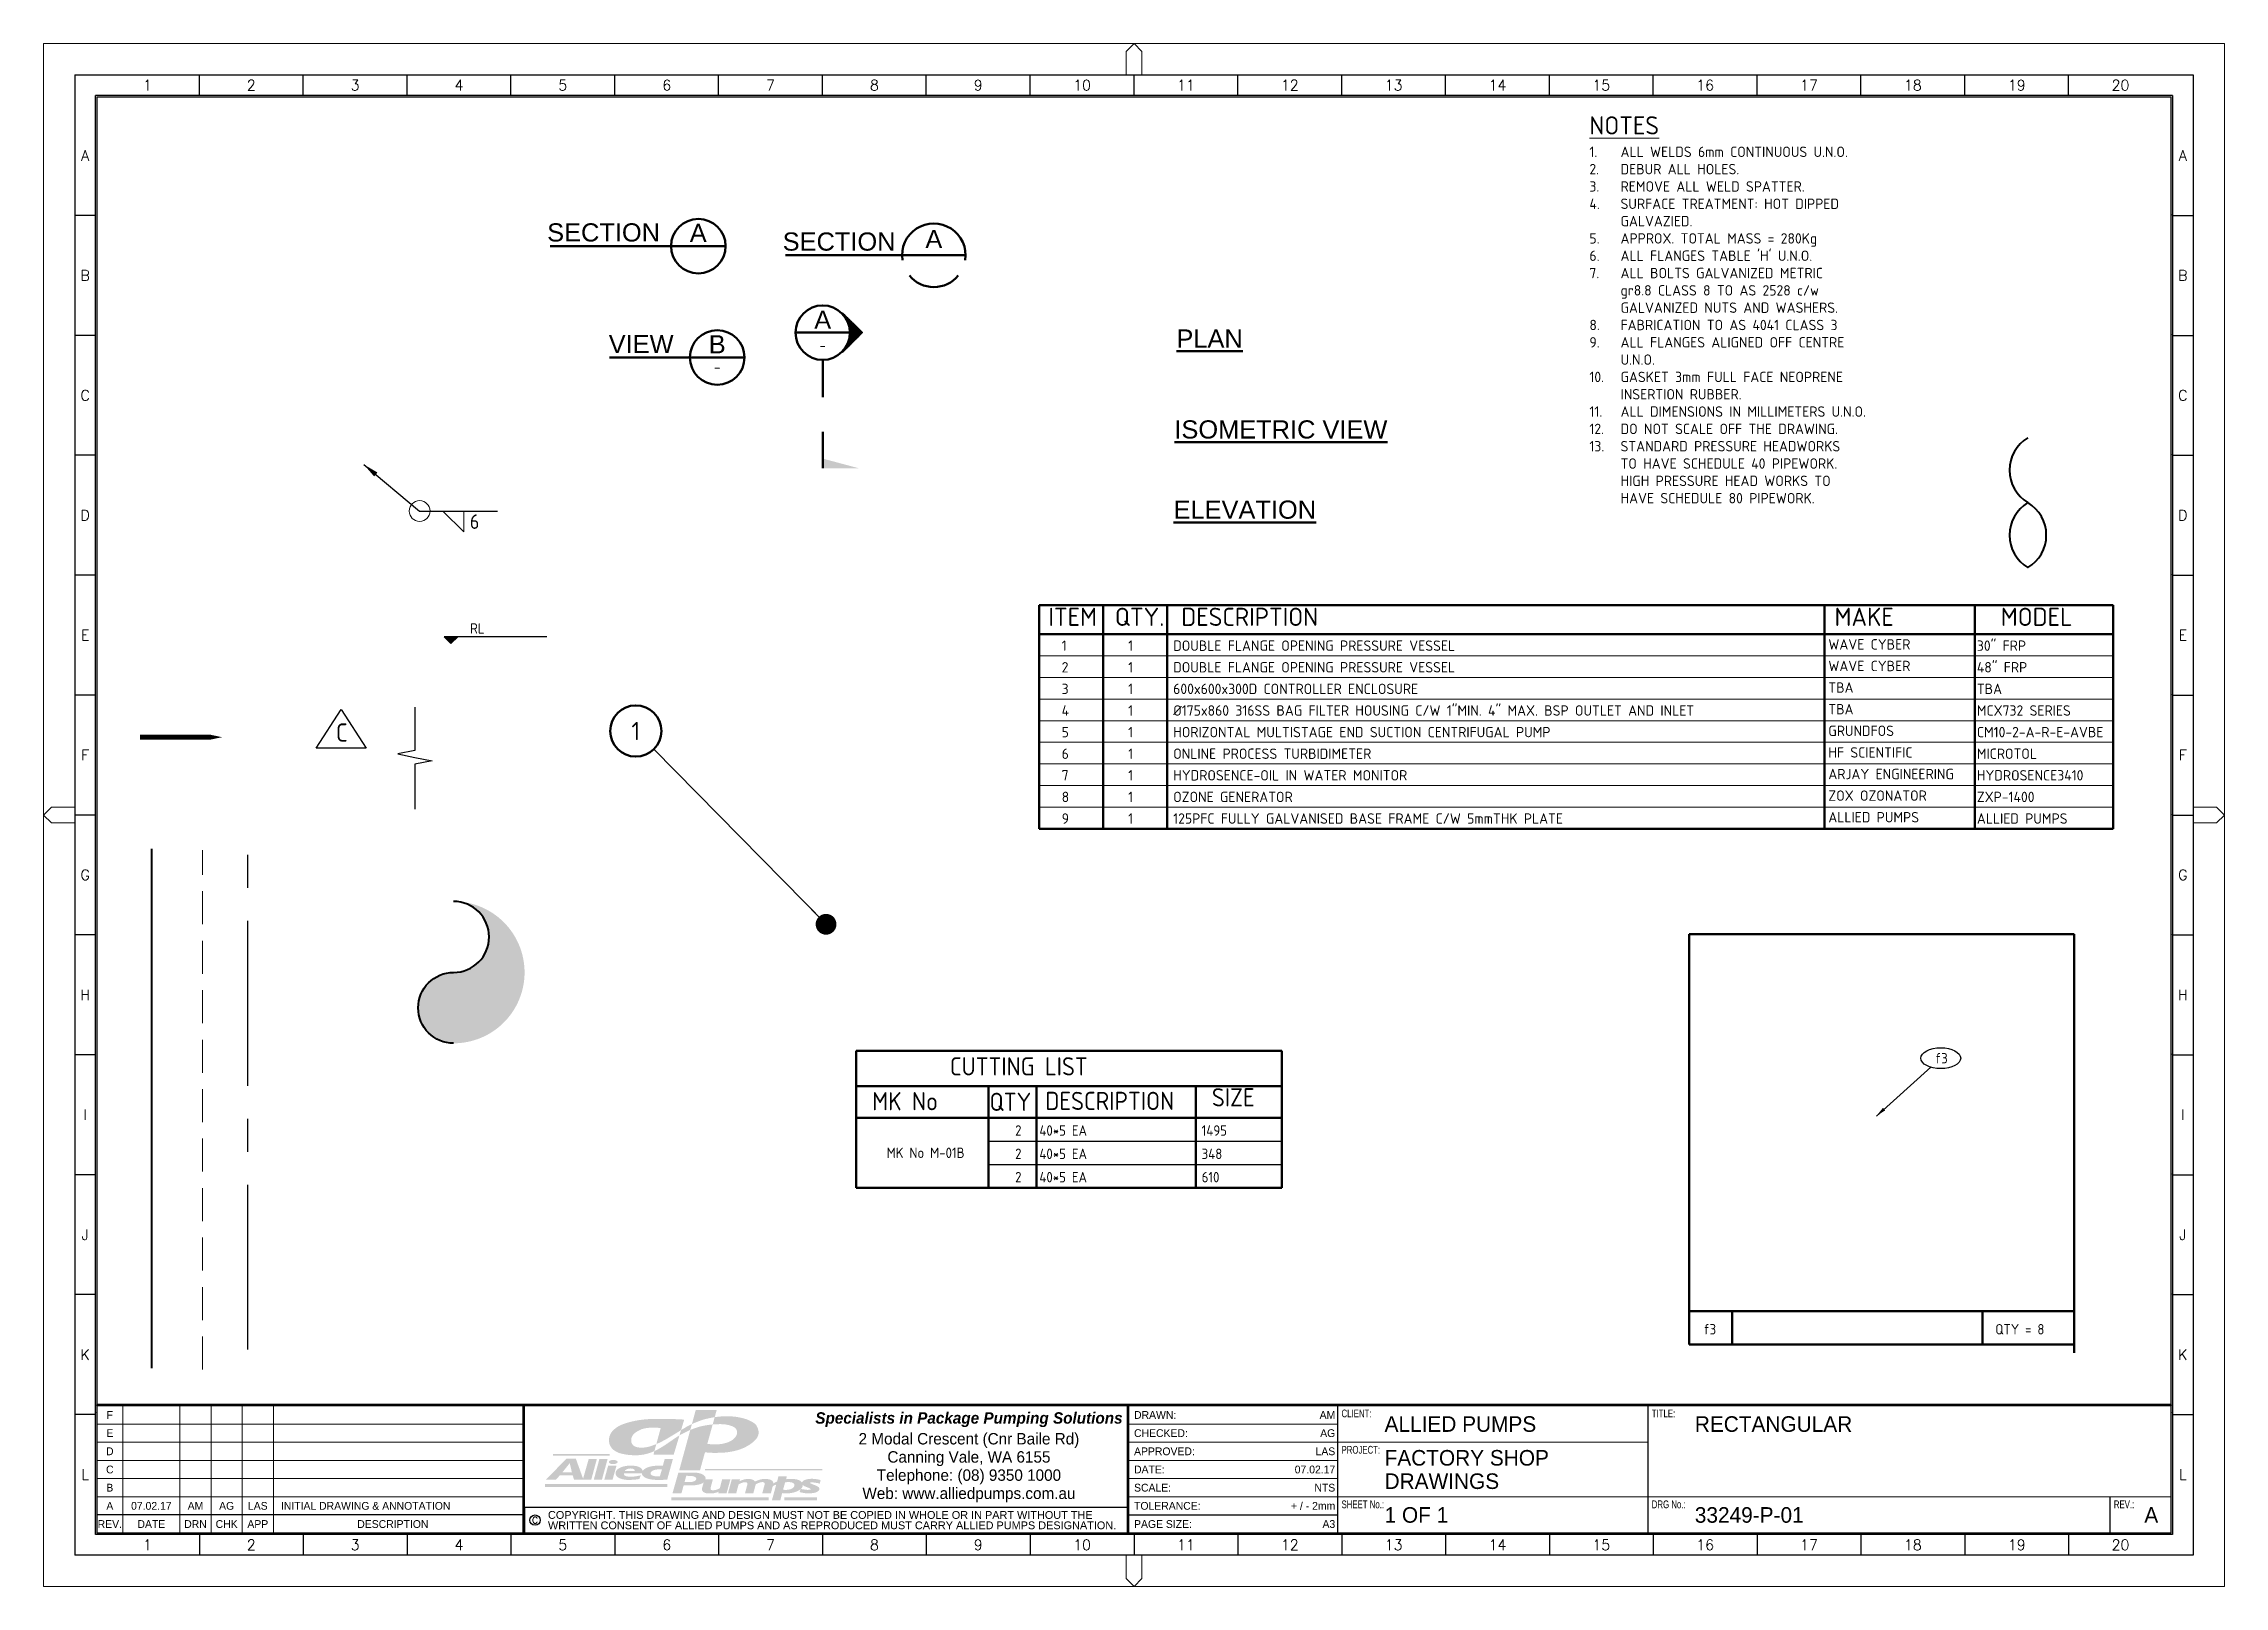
# Paper-space layout 'Layout1' of a CAD drawing. Header units: millimetres. Extents: x 0 to 420, y 0 to 297.
import ezdxf
from ezdxf.enums import TextEntityAlignment as Align

# ---------------------------------------------------------------- set-up
doc = ezdxf.new("R2010")
doc.units = ezdxf.units.MM
doc.linetypes.add('CENTER', pattern=[50.8, 31.75, -6.35, 6.35, -6.35])
doc.linetypes.add('HIDDEN', pattern=[9.525, 6.35, -3.175])
for name, color, linetype, lineweight in [('.DIMENSION', 6, 'Continuous', 25), ('.GENERAL ARRANGEMENT', 2, 'Continuous', 40), ('.HIDDEN', 8, 'HIDDEN', 0), ('.OUTLINE 1', 4, 'Continuous', 60), ('.OUTLINE 3', 1, 'Continuous', 50), ('.TABLE', 8, 'Continuous', 18), ('.TEXT', 2, 'Continuous', 20)]:
    doc.layers.add(name, color=color, linetype=linetype, lineweight=lineweight)
for name, color, linetype in [('.TITLE BLOCK ATTRIBUTES', 2, 'Continuous'), ('.TITLE BLOCK OUTLINE', 151, 'Continuous'), ('.TITLE BLOCK TEXT', 3, 'Continuous'), ('CL', 8, 'CENTER')]:
    doc.layers.add(name, color=color, linetype=linetype)
doc.layers.add('.TITLE PAGE OUTLINE', color=252, linetype='Continuous', plot=False)
doc.styles.add('ARIAL', font='arial.ttf')
doc.styles.add('GillSansB', font='')
doc.styles.add('GillSansMT', font='GIL_____.TTF')
doc.styles.add('ISO', font='isocp.shx')
doc.styles.add('ISO3098B', font='ISO3098B.SHX')
doc.styles.add('iso3098b.shx', font='iso3098b.shx')
doc.styles.add('ISOCP', font='isocp.shx')
doc.styles.add('ROMANS', font='romans')
doc.styles.get("Standard").update_dxf_attribs({"font": 'arial.ttf'})
doc.styles.add('style1', font='FRABK.TTF')
doc.styles.get('GillSansB').set_extended_font_data('Gill Sans MT', italic=True, bold=True)
doc.dimstyles.new('AP-L-A1', dxfattribs={"dimscale": 0, "dimtxt": 3.5, "dimasz": 3, "dimexe": 1, "dimexo": 1, "dimtad": 1, "dimdec": 0, "dimdsep": 46, "dimtxsty": 'ISOCP', "dimcen": 2.5, "dimclrd": 256, "dimclre": 256, "dimclrt": 50, "dimadec": 0, "dimazin": 0, "dimtfac": 1, "dimtdec": 0, "dimtmove": 0, "dimatfit": 3, "dimfxl": 10, "dimarcsym": 0})

psp = doc.layouts.get("Layout1")

# ---------------------------------------------------------------- texts
at = {"layer": '.OUTLINE 3', "color": 1, "style": 'ARIAL'}
for s, p in [('%%UPLAN', (218.17, 238.48)), ('%%UISOMETRIC VIEW', (217.78, 220.98)), ('%%UELEVATION', (217.62, 205.54))]:
    psp.add_text(s, height=3.5, dxfattribs=at).set_placement(p)
at = {"layer": '.OUTLINE 3'}
for s, style, p in [('ITEM', 'iso3098b.shx', (193.51, 184.9)), ('QTY.', 'iso3098b.shx', (206.31, 184.9)), ('DESCRIPTION', 'iso3098b.shx', (219.11, 184.9)), ('MAKE', 'iso3098b.shx', (344.92, 184.9)), ('MODEL', 'iso3098b.shx', (376.94, 184.9)), ('CUTTING LIST', 'ISOCP', (174.54, 98.36)), ('MK No', 'ISOCP', (159.58, 91.65)), ('QTY', 'ISOCP', (182.17, 91.53)), ('DESCRIPTION', 'ISOCP', (192.92, 91.71)), ('SIZE', 'ISOCP', (225, 92.4))]:
    psp.add_text(s, height=3.5, dxfattribs=dict(at, style=style)).set_placement(p)
at = {"layer": '.TEXT'}
for s, height, style, p in [('1', 2, 'iso3098b.shx', (196.07, 180.1)), ('1', 2, 'iso3098b.shx', (208.87, 180.1)), ('DOUBLE FLANGE OPENING PRESSURE VESSEL', 2, 'iso3098b.shx', (217.55, 180.1)), ('WAVE CYBER', 2, 'iso3098b.shx', (343.73, 180.35)), ('30" FRP', 2, 'iso3098b.shx', (372.33, 180.1)), ('2', 2, 'iso3098b.shx', (196.07, 175.94)), ('1', 2, 'iso3098b.shx', (208.87, 175.94)), ('DOUBLE FLANGE OPENING PRESSURE VESSEL', 2, 'iso3098b.shx', (217.55, 175.94)), ('WAVE CYBER', 2, 'iso3098b.shx', (343.73, 176.19)), ('48" FRP', 2, 'iso3098b.shx', (372.33, 175.94)), ('3', 2, 'iso3098b.shx', (196.07, 171.78)), ('1', 2, 'iso3098b.shx', (208.87, 171.78)), ('600x600x300D CONTROLLER ENCLOSURE', 2, 'iso3098b.shx', (217.55, 171.78)), ('TBA', 2, 'iso3098b.shx', (343.73, 172.03)), ('TBA', 2, 'iso3098b.shx', (372.33, 171.78)), ('4', 2, 'iso3098b.shx', (196.07, 167.62)), ('1', 2, 'iso3098b.shx', (208.87, 167.62)), ('%%C175x860 316SS BAG FILTER HOUSING C/W 1"MIN. 4" MAX. BSP OUTLET AND INLET', 2, 'iso3098b.shx', (217.55, 167.62)), ('TBA', 2, 'iso3098b.shx', (343.73, 167.87)), ('MCX732 SERIES', 2, 'iso3098b.shx', (372.33, 167.62)), ('5', 2, 'iso3098b.shx', (196.07, 163.46)), ('1', 2, 'iso3098b.shx', (208.87, 163.46)), ('HORIZONTAL MULTISTAGE END SUCTION CENTRIFUGAL PUMP', 2, 'iso3098b.shx', (217.55, 163.46)), ('GRUNDFOS', 2, 'iso3098b.shx', (343.73, 163.71)), ('CM10-2-A-R-E-AVBE', 2, 'iso3098b.shx', (372.33, 163.46)), ('6', 2, 'iso3098b.shx', (196.07, 159.3)), ('1', 2, 'iso3098b.shx', (208.87, 159.3)), ('ONLINE PROCESS TURBIDIMETER', 2, 'iso3098b.shx', (217.55, 159.3)), ('HF SCIENTIFIC', 2, 'iso3098b.shx', (343.73, 159.55)), ('MICROTOL', 2, 'iso3098b.shx', (372.33, 159.3)), ('7', 2, 'iso3098b.shx', (196.07, 155.14)), ('1', 2, 'iso3098b.shx', (208.87, 155.14)), ('HYDROSENCE-OIL IN WATER MONITOR', 2, 'iso3098b.shx', (217.55, 155.14)), ('ARJAY ENGINEERING', 2, 'iso3098b.shx', (343.73, 155.39)), ('HYDROSENCE3410', 2, 'iso3098b.shx', (372.33, 155.14)), ('8', 2, 'iso3098b.shx', (196.07, 150.98)), ('1', 2, 'iso3098b.shx', (208.87, 150.98)), ('OZONE GENERATOR', 2, 'iso3098b.shx', (217.55, 150.98)), ('ZOX OZONATOR', 2, 'iso3098b.shx', (343.73, 151.23)), ('ZXP-1400', 2, 'iso3098b.shx', (372.33, 150.98)), ('9', 2, 'iso3098b.shx', (196.07, 146.82)), ('1', 2, 'iso3098b.shx', (208.87, 146.82)), ('125PFC FULLY GALVANISED BASE FRAME C/W 5mmTHK PLATE', 2, 'iso3098b.shx', (217.55, 146.82)), ('ALLIED PUMPS', 2, 'iso3098b.shx', (343.73, 147.07)), ('ALLIED PUMPS', 2, 'iso3098b.shx', (372.33, 146.82)), ('2', 2, 'ISOCP', (187.11, 86.76)), ('40*5 EA', 2, 'ISOCP', (191.78, 86.76)), ('1495', 2, 'ISOCP', (223.03, 86.76)), ('MK No M-01B', 1.9998, 'ISOCP', (162.37, 82.47)), ('2', 2, 'ISOCP', (187.11, 82.27)), ('40*5 EA', 2, 'ISOCP', (191.78, 82.27)), ('348', 2, 'ISOCP', (223.03, 82.27)), ('2', 2, 'ISOCP', (187.11, 77.78)), ('40*5 EA', 2, 'ISOCP', (191.78, 77.78)), ('610', 2, 'ISOCP', (223.03, 77.78))]:
    psp.add_text(s, height=height, dxfattribs=dict(at, style=style)).set_placement(p)
at = {"layer": '.TEXT', "char_height": 2, "attachment_point": 1}
for s, width, insert, style in [("\\pi-6,l6,t6;{\\H1.75x;\\L\\C1;NOTES\\P\\H0.57144x;\\l\\C50;1.^IALL WELDS 6mm CONTINUOUS U.N.O.\\P2.^IDEBUR ALL HOLES.\\P3.^IREMOVE ALL WELD SPATTER.\\P4.^ISURFACE TREATMENT: HOT DIPPED GALVAZIED.\\P5.^IAPPROX. TOTAL MASS = 280Kg\\P6.^IALL FLANGES TABLE 'H' U.N.O.\\P7.^IALL BOLTS GALVANIZED METRIC gr8.8 CLASS 8 TO AS 2528 c/w GALVANIZED NUTS AND WASHERS.\\P8.^IFABRICATION TO AS 4041 CLASS 3\\P9.^IALL FLANGES ALIGNED OFF CENTRE U.N.O.\\P10.^IGASKET 3mm FULL FACE NEOPRENE INSERTION RUBBER.\\P\\H0.99998x;11.^IALL DIMENSIONS IN MILLIMETERS U.N.O. \\P12.^IDO NOT SCALE OFF THE DRAWING.\\P13.^ISTANDARD PRESSURE HEADWORKS TO HAVE SCHEDULE 40 PIPEWORK. HIGH PRESSURE HEAD WORKS TO HAVE SCHEDULE 80 PIPEWORK.}", 51.9908, (297.71, 283.01), 'iso3098b.shx'), ('f3', 7.7713, (364.3, 102.67), 'ISOCP')]:
    psp.add_mtext_dynamic_manual_height_columns(s, width=width, gutter_width=17.5, heights=[0], dxfattribs=dict(at, insert=insert, style=style))
at = {"layer": '.TEXT', "attachment_point": 1, "style": 'ISOCP'}
for s, insert, char_height, width in [('6', (82.1, 206.38), 2.8, 28.3448), ('C', (56.31, 166.13), 3.5, 40.4925), ('f3', (319.7, 50.5), 2, 48.2011), ('QTY = 8', (375.88, 50.5), 2, 48.2011)]:
    psp.add_mtext(s, dxfattribs=dict(at, insert=insert, char_height=char_height, width=width))

# ---------------------------------------------------------------- blocks, each defined once
blk = doc.blocks.new('AP TITLE BLOCK A3')
at = {"layer": '.TITLE BLOCK TEXT'}
h = blk.add_hatch(color=256, dxfattribs=at)
h.paths.add_polyline_path([(113.19, 27.75), (113.18, 27.81), (113.17, 27.88), (113.16, 27.95), (113.16, 28.02), (113.16, 28.09), (113.16, 28.16), (113.17, 28.24), (113.18, 28.31), (113.19, 28.38), (113.2, 28.45), (113.22, 28.53), (113.24, 28.6), (113.26, 28.67), (113.28, 28.73), (113.31, 28.8), (113.33, 28.86), (113.36, 28.92), (113.4, 28.98), (113.43, 29.04), (113.47, 29.09), (113.5, 29.15), (113.54, 29.2), (113.58, 29.25), (113.64, 29.31), (113.73, 29.4), (113.82, 29.48), (113.89, 29.54), (113.94, 29.58), (114, 29.62), (114.05, 29.67), (114.12, 29.71), (114.19, 29.75), (114.26, 29.79), (114.33, 29.84), (114.41, 29.88), (114.49, 29.93), (114.58, 29.97), (114.66, 30.01), (114.75, 30.06), (114.84, 30.1), (114.93, 30.14), (115.02, 30.18), (115.11, 30.22), (115.2, 30.26), (115.29, 30.29), (115.39, 30.32), (115.48, 30.35), (115.57, 30.37), (115.66, 30.39), (115.75, 30.41), (115.84, 30.43), (115.94, 30.45), (116.03, 30.46), (116.14, 30.48), (116.24, 30.49), (116.35, 30.5), (116.46, 30.51), (116.58, 30.53), (116.7, 30.54), (116.83, 30.54), (116.96, 30.55), (117.09, 30.55), (117.24, 30.55), (117.39, 30.55), (117.56, 30.55), (117.75, 30.54), (117.97, 30.54), (118.22, 30.53), (118.51, 30.51), (118.85, 30.5), (118.01, 27.4), (118.19, 27.48), (118.35, 27.54), (118.49, 27.6), (118.62, 27.66), (118.73, 27.71), (118.82, 27.76), (118.91, 27.8), (119, 27.85), (119.08, 27.89), (119.15, 27.93), (119.23, 27.97), (119.3, 28.01), (119.37, 28.04), (119.44, 28.08), (119.51, 28.12), (119.59, 28.16), (119.66, 28.2), (119.73, 28.24), (119.8, 28.28), (119.88, 28.32), (119.95, 28.36), (120.03, 28.41), (120.1, 28.45), (120.18, 28.49), (120.25, 28.54), (120.32, 28.58), (120.4, 28.63), (120.47, 28.67), (120.54, 28.71), (120.61, 28.76), (120.68, 28.8), (120.76, 28.84), (120.83, 28.89), (120.89, 28.93), (120.96, 28.97), (121.03, 29.01), (121.1, 29.05), (121.17, 29.09), (121.23, 29.13), (121.3, 29.17), (121.37, 29.21), (121.44, 29.25), (121.5, 29.29), (121.57, 29.34), (121.64, 29.38), (121.72, 29.43), (121.8, 29.47), (121.88, 29.52), (121.96, 29.57), (122.05, 29.63), (122.15, 29.69), (122.26, 29.75), (122.37, 29.83), (122.49, 29.91), (122.63, 30), (122.77, 30.1), (123.38, 32.11), (123.1, 32.12), (122.85, 32.13), (122.63, 32.14), (122.44, 32.15), (122.26, 32.16), (122.11, 32.17), (121.96, 32.18), (121.82, 32.18), (121.69, 32.19), (121.56, 32.19), (121.44, 32.19), (121.32, 32.2), (121.19, 32.2), (121.07, 32.2), (120.94, 32.21), (120.81, 32.21), (120.67, 32.21), (120.53, 32.22), (120.39, 32.22), (120.24, 32.23), (120.09, 32.23), (119.94, 32.23), (119.79, 32.24), (119.64, 32.24), (119.49, 32.24), (119.34, 32.24), (119.19, 32.25), (119.04, 32.25), (118.89, 32.25), (118.74, 32.25), (118.58, 32.25), (118.43, 32.24), (118.27, 32.24), (118.11, 32.24), (117.95, 32.24), (117.79, 32.24), (117.63, 32.23), (117.47, 32.23), (117.31, 32.23), (117.16, 32.22), (117, 32.22), (116.85, 32.21), (116.71, 32.2), (116.56, 32.2), (116.42, 32.19), (116.28, 32.18), (116.14, 32.17), (116, 32.16), (115.86, 32.15), (115.73, 32.13), (115.59, 32.12), (115.45, 32.1), (115.32, 32.09), (115.18, 32.07), (115.05, 32.05), (114.91, 32.04), (114.78, 32.02), (114.64, 32), (114.51, 31.98), (114.38, 31.95), (114.25, 31.93), (114.12, 31.91), (113.99, 31.88), (113.86, 31.86), (113.73, 31.83), (113.6, 31.8), (113.48, 31.77), (113.36, 31.75), (113.24, 31.72), (113.13, 31.69), (113.02, 31.66), (112.91, 31.63), (112.81, 31.61), (112.71, 31.58), (112.62, 31.56), (112.53, 31.53), (112.44, 31.51), (112.35, 31.48), (112.25, 31.45), (112.16, 31.42), (112.06, 31.39), (111.96, 31.35), (111.85, 31.32), (111.75, 31.28), (111.65, 31.24), (111.54, 31.2), (111.44, 31.16), (111.34, 31.12), (111.24, 31.07), (111.14, 31.03), (111.05, 30.98), (110.95, 30.94), (110.86, 30.89), (110.78, 30.85), (110.69, 30.8), (110.61, 30.75), (110.52, 30.7), (110.44, 30.64), (110.37, 30.59), (110.29, 30.54), (110.22, 30.48), (110.14, 30.43), (110.07, 30.38), (110.01, 30.32), (109.94, 30.27), (109.88, 30.21), (109.82, 30.16), (109.76, 30.11), (109.7, 30.05), (109.64, 29.99), (109.59, 29.94), (109.54, 29.88), (109.49, 29.81), (109.44, 29.75), (109.39, 29.69), (109.34, 29.62), (109.3, 29.56), (109.26, 29.49), (109.22, 29.42), (109.18, 29.35), (109.15, 29.29), (109.12, 29.22), (109.09, 29.15), (109.06, 29.08), (109.04, 29.01), (109.01, 28.94), (108.99, 28.87), (108.97, 28.8), (108.96, 28.73), (108.94, 28.66), (108.92, 28.59), (108.91, 28.52), (108.9, 28.45), (108.89, 28.37), (108.89, 28.3), (108.88, 28.23), (108.88, 28.16), (108.88, 28.08), (108.89, 28.01), (108.89, 27.94), (108.9, 27.87), (108.91, 27.8), (108.92, 27.74), (108.93, 27.67), (108.94, 27.61), (108.95, 27.55), (108.96, 27.49), (108.98, 27.44), (109, 27.38), (109.02, 27.33), (109.04, 27.27), (109.06, 27.22), (109.08, 27.17), (109.11, 27.11), (109.13, 27.06), (109.16, 27), (109.19, 26.95), (109.22, 26.9), (109.25, 26.85), (109.28, 26.8), (109.32, 26.75), (109.35, 26.7), (109.39, 26.66), (109.42, 26.61), (109.46, 26.57), (109.49, 26.53), (109.53, 26.49), (109.56, 26.45), (109.6, 26.42), (109.64, 26.38), (109.68, 26.34), (109.71, 26.31), (109.76, 26.28), (109.8, 26.24), (109.84, 26.21), (109.89, 26.18), (109.94, 26.15), (109.99, 26.11), (110.04, 26.08), (110.1, 26.05), (110.15, 26.02), (110.21, 25.98), (110.27, 25.95), (110.33, 25.92), (110.39, 25.89), (110.45, 25.86), (110.51, 25.83), (110.57, 25.8), (110.63, 25.77), (110.69, 25.74), (110.75, 25.72), (110.82, 25.69), (110.88, 25.67), (110.95, 25.65), (111.01, 25.63), (111.08, 25.61), (111.15, 25.59), (111.22, 25.57), (111.28, 25.55), (111.35, 25.54), (111.42, 25.52), (111.49, 25.51), (111.56, 25.49), (111.63, 25.48), (111.7, 25.46), (111.78, 25.45), (111.85, 25.43), (111.92, 25.42), (112, 25.4), (112.07, 25.39), (112.15, 25.38), (112.23, 25.37), (112.31, 25.35), (112.39, 25.34), (112.47, 25.33), (112.55, 25.32), (112.63, 25.31), (112.72, 25.3), (112.8, 25.29), (112.89, 25.29), (112.98, 25.28), (113.06, 25.27), (113.15, 25.27), (113.24, 25.26), (113.33, 25.26), (113.42, 25.25), (113.5, 25.25), (113.59, 25.25), (113.68, 25.24), (113.77, 25.24), (113.86, 25.24), (113.95, 25.24), (114.05, 25.24), (114.14, 25.24), (114.23, 25.24), (114.33, 25.25), (114.42, 25.25), (114.52, 25.25), (114.61, 25.26), (114.71, 25.27), (114.8, 25.28), (114.9, 25.28), (114.99, 25.29), (115.09, 25.31), (115.18, 25.32), (115.27, 25.33), (115.36, 25.35), (115.45, 25.36), (115.54, 25.38), (115.63, 25.39), (115.71, 25.41), (115.8, 25.43), (115.89, 25.45), (115.98, 25.47), (116.08, 25.49), (116.18, 25.52), (116.29, 25.54), (116.41, 25.58), (116.54, 25.62), (116.7, 25.67), (116.88, 25.73), (117.09, 25.81), (117.34, 25.92), (117.63, 26.04), (118.01, 27.4), (117.79, 27.31), (117.61, 27.24), (117.45, 27.18), (117.33, 27.13), (117.22, 27.09), (117.12, 27.05), (117.04, 27.02), (116.96, 27), (116.89, 26.98), (116.82, 26.95), (116.75, 26.93), (116.68, 26.91), (116.61, 26.9), (116.55, 26.88), (116.48, 26.86), (116.41, 26.85), (116.35, 26.83), (116.28, 26.82), (116.21, 26.81), (116.14, 26.79), (116.07, 26.78), (116, 26.77), (115.92, 26.76), (115.85, 26.75), (115.77, 26.74), (115.69, 26.73), (115.61, 26.72), (115.52, 26.71), (115.44, 26.71), (115.36, 26.7), (115.29, 26.7), (115.21, 26.7), (115.14, 26.7), (115.08, 26.7), (115.02, 26.7), (114.95, 26.7), (114.89, 26.71), (114.84, 26.71), (114.78, 26.72), (114.72, 26.72), (114.66, 26.73), (114.6, 26.74), (114.54, 26.75), (114.47, 26.76), (114.41, 26.77), (114.35, 26.78), (114.28, 26.79), (114.22, 26.81), (114.15, 26.83), (114.09, 26.85), (114.02, 26.88), (113.96, 26.91), (113.89, 26.94), (113.83, 26.97), (113.78, 27), (113.72, 27.04), (113.64, 27.09), (113.55, 27.17), (113.47, 27.25), (113.39, 27.34), (113.33, 27.44), (113.27, 27.54), (113.22, 27.66)])
h.paths.add_polyline_path([(122.46, 29.05), (122.33, 28.98), (122.21, 28.91), (122.1, 28.84), (122, 28.78), (121.9, 28.72), (121.8, 28.66), (121.71, 28.6), (121.63, 28.55), (121.55, 28.49), (121.47, 28.44), (121.4, 28.39), (121.33, 28.34), (121.26, 28.29), (121.19, 28.24), (121.12, 28.19), (121.05, 28.14), (120.97, 28.09), (120.9, 28.04), (120.83, 27.99), (120.75, 27.94), (120.68, 27.89), (120.6, 27.83), (120.53, 27.78), (120.45, 27.73), (120.38, 27.68), (120.31, 27.63), (120.24, 27.58), (120.17, 27.53), (120.1, 27.48), (120.02, 27.44), (119.95, 27.38), (119.87, 27.33), (119.8, 27.28), (119.72, 27.23), (119.64, 27.18), (119.55, 27.12), (119.47, 27.07), (119.39, 27.02), (119.31, 26.97), (119.23, 26.92), (119.15, 26.87), (119.07, 26.82), (119, 26.78), (118.92, 26.73), (118.84, 26.68), (118.76, 26.64), (118.68, 26.59), (118.59, 26.54), (118.5, 26.49), (118.41, 26.44), (118.31, 26.38), (118.2, 26.32), (118.07, 26.26), (117.94, 26.19), (117.8, 26.12), (117.63, 26.04), (117.45, 25.35), (121.35, 25.35)], flags=17)
h.paths.add_polyline_path([(124.86, 31.26), (124.81, 31.23), (124.74, 31.2), (124.68, 31.17), (124.61, 31.13), (124.54, 31.1), (124.48, 31.07), (124.41, 31.03), (124.35, 31), (124.28, 30.97), (124.22, 30.93), (124.15, 30.9), (124.09, 30.86), (124.02, 30.83), (123.95, 30.79), (123.87, 30.75), (123.79, 30.7), (123.71, 30.65), (123.62, 30.6), (123.52, 30.53), (123.4, 30.47), (123.27, 30.39), (123.13, 30.3), (122.96, 30.21), (122.77, 30.1), (122.46, 29.05), (122.58, 29.13), (122.69, 29.19), (122.79, 29.25), (122.87, 29.29), (122.95, 29.34), (123.02, 29.37), (123.09, 29.41), (123.15, 29.44), (123.21, 29.47), (123.27, 29.5), (123.32, 29.52), (123.38, 29.55), (123.43, 29.58), (123.49, 29.61), (123.54, 29.63), (123.59, 29.66), (123.64, 29.69), (123.7, 29.71), (123.75, 29.74), (123.8, 29.77), (123.85, 29.79), (123.91, 29.82), (123.99, 29.86), (124.08, 29.91), (124.18, 29.95), (124.27, 29.99), (124.36, 30.03), (124.45, 30.07), (124.54, 30.1)])
h.paths.add_polyline_path([(129.63, 33.96), (125.6, 33.96), (124.86, 31.26), (124.93, 31.29), (125, 31.32), (125.06, 31.35), (125.13, 31.37), (125.19, 31.4), (125.26, 31.43), (125.33, 31.46), (125.41, 31.49), (125.49, 31.52), (125.57, 31.55), (125.65, 31.59), (125.74, 31.62), (125.83, 31.66), (125.92, 31.69), (126.01, 31.73), (126.1, 31.76), (126.19, 31.8), (126.28, 31.83), (126.37, 31.86), (126.45, 31.89), (126.53, 31.92), (126.61, 31.95), (126.69, 31.98), (126.77, 32), (126.85, 32.03), (126.92, 32.05), (127, 32.08), (127.07, 32.1), (127.14, 32.12), (127.22, 32.15), (127.29, 32.17), (127.36, 32.19), (127.44, 32.2), (127.51, 32.22), (127.58, 32.24), (127.66, 32.26), (127.73, 32.27), (127.8, 32.29), (127.87, 32.3), (127.94, 32.32), (128.01, 32.34), (128.08, 32.35), (128.14, 32.37), (128.21, 32.38), (128.28, 32.4), (128.35, 32.41), (128.42, 32.43), (128.5, 32.44), (128.58, 32.46), (128.66, 32.47), (128.75, 32.49), (128.86, 32.51), (128.97, 32.53), (129.1, 32.55), (129.24, 32.58), (129.25, 32.58)])
h.paths.add_polyline_path([(128.86, 31.18), (128.71, 31.16), (128.52, 31.14), (128.35, 31.12), (128.2, 31.1), (128.06, 31.08), (127.93, 31.07), (127.82, 31.05), (127.72, 31.03), (127.62, 31.02), (127.53, 31), (127.44, 30.98), (127.35, 30.97), (127.27, 30.95), (127.19, 30.94), (127.11, 30.92), (127.03, 30.9), (126.95, 30.89), (126.87, 30.87), (126.79, 30.85), (126.71, 30.83), (126.62, 30.81), (126.54, 30.79), (126.47, 30.77), (126.39, 30.75), (126.31, 30.73), (126.24, 30.71), (126.17, 30.69), (126.1, 30.67), (126.03, 30.64), (125.96, 30.62), (125.89, 30.6), (125.82, 30.58), (125.75, 30.56), (125.67, 30.54), (125.6, 30.51), (125.53, 30.49), (125.46, 30.47), (125.39, 30.44), (125.31, 30.42), (125.24, 30.39), (125.18, 30.36), (125.11, 30.34), (125.04, 30.31), (124.98, 30.29), (124.92, 30.26), (124.86, 30.23), (124.8, 30.21), (124.72, 30.18), (124.63, 30.14), (124.54, 30.1), (122.42, 22.36), (126.42, 22.36)])
h.paths.add_polyline_path([(136.56, 31.6), (136.5, 31.63), (136.45, 31.67), (136.39, 31.7), (136.34, 31.73), (136.28, 31.76), (136.22, 31.79), (136.16, 31.82), (136.1, 31.85), (136.04, 31.88), (135.98, 31.91), (135.92, 31.94), (135.86, 31.97), (135.8, 32), (135.73, 32.03), (135.67, 32.06), (135.61, 32.08), (135.54, 32.11), (135.48, 32.13), (135.41, 32.16), (135.34, 32.18), (135.28, 32.2), (135.21, 32.22), (135.14, 32.24), (135.07, 32.26), (135, 32.29), (134.93, 32.31), (134.85, 32.33), (134.78, 32.35), (134.7, 32.37), (134.62, 32.39), (134.53, 32.41), (134.45, 32.43), (134.36, 32.45), (134.27, 32.47), (134.18, 32.49), (134.08, 32.51), (133.99, 32.52), (133.9, 32.54), (133.81, 32.56), (133.72, 32.57), (133.63, 32.59), (133.55, 32.6), (133.46, 32.61), (133.39, 32.63), (133.31, 32.64), (133.23, 32.65), (133.15, 32.66), (133.07, 32.67), (132.99, 32.68), (132.91, 32.69), (132.82, 32.69), (132.73, 32.7), (132.64, 32.71), (132.55, 32.72), (132.46, 32.73), (132.37, 32.73), (132.27, 32.74), (132.18, 32.75), (132.09, 32.75), (131.99, 32.75), (131.9, 32.76), (131.8, 32.76), (131.71, 32.76), (131.61, 32.76), (131.5, 32.76), (131.4, 32.76), (131.29, 32.75), (131.18, 32.75), (131.07, 32.75), (130.95, 32.74), (130.83, 32.74), (130.71, 32.73), (130.58, 32.72), (130.45, 32.71), (130.31, 32.69), (130.17, 32.68), (130.01, 32.66), (129.84, 32.65), (129.66, 32.63), (129.46, 32.6), (129.25, 32.58), (128.86, 31.18), (128.97, 31.18), (129.08, 31.19), (129.18, 31.19), (129.27, 31.19), (129.36, 31.2), (129.44, 31.2), (129.52, 31.2), (129.6, 31.21), (129.68, 31.21), (129.75, 31.21), (129.83, 31.22), (129.9, 31.22), (129.98, 31.22), (130.05, 31.22), (130.13, 31.23), (130.2, 31.23), (130.27, 31.23), (130.34, 31.23), (130.42, 31.23), (130.49, 31.23), (130.56, 31.22), (130.63, 31.22), (130.71, 31.22), (130.78, 31.22), (130.85, 31.21), (130.92, 31.21), (130.99, 31.2), (131.05, 31.2), (131.12, 31.19), (131.19, 31.18), (131.26, 31.17), (131.32, 31.17), (131.39, 31.16), (131.46, 31.14), (131.53, 31.13), (131.6, 31.12), (131.66, 31.11), (131.73, 31.09), (131.8, 31.08), (131.87, 31.06), (131.94, 31.05), (132, 31.03), (132.07, 31.01), (132.14, 30.99), (132.21, 30.97), (132.27, 30.95), (132.34, 30.93), (132.4, 30.91), (132.47, 30.89), (132.56, 30.86), (132.67, 30.81), (132.78, 30.76), (132.87, 30.71), (132.96, 30.65), (133.04, 30.6), (133.12, 30.54), (133.19, 30.48), (133.25, 30.42), (133.31, 30.35), (133.36, 30.28), (133.41, 30.21), (133.45, 30.13), (133.49, 30.04), (133.52, 29.96), (133.54, 29.88), (133.56, 29.81), (133.57, 29.74), (133.57, 29.67), (133.57, 29.6), (133.56, 29.53), (133.56, 29.46), (133.55, 29.4), (133.53, 29.33), (133.51, 29.27), (133.49, 29.21), (133.46, 29.15), (133.43, 29.08), (133.4, 29.01), (133.36, 28.94), (133.32, 28.88), (133.28, 28.81), (133.24, 28.75), (133.19, 28.68), (133.13, 28.62), (133.06, 28.55), (132.99, 28.48), (132.91, 28.4), (132.83, 28.32), (132.73, 28.24), (132.65, 28.19), (132.6, 28.15), (132.54, 28.11), (132.48, 28.07), (132.42, 28.03), (132.36, 28), (132.3, 27.96), (132.23, 27.93), (132.17, 27.9), (132.1, 27.86), (132.03, 27.83), (131.95, 27.8), (131.88, 27.77), (131.81, 27.74), (131.73, 27.72), (131.65, 27.69), (131.57, 27.66), (131.49, 27.64), (131.41, 27.61), (131.33, 27.59), (131.25, 27.57), (131.18, 27.55), (131.1, 27.53), (131.02, 27.51), (130.94, 27.49), (130.87, 27.47), (130.79, 27.46), (130.71, 27.44), (130.64, 27.43), (130.56, 27.42), (130.48, 27.41), (130.4, 27.4), (130.32, 27.39), (130.24, 27.38), (130.15, 27.37), (130.07, 27.37), (129.99, 27.36), (129.9, 27.36), (129.82, 27.35), (129.74, 27.35), (129.66, 27.35), (129.58, 27.35), (129.5, 27.34), (129.42, 27.34), (129.33, 27.34), (129.23, 27.34), (129.14, 27.34), (129.03, 27.35), (128.91, 27.35), (128.78, 27.36), (128.64, 27.36), (128.47, 27.37), (128.28, 27.38), (128.06, 27.4), (127.82, 27.41), (127.37, 25.81), (127.52, 25.79), (127.66, 25.78), (127.79, 25.77), (127.91, 25.76), (128.02, 25.75), (128.13, 25.74), (128.23, 25.73), (128.33, 25.73), (128.43, 25.72), (128.52, 25.72), (128.61, 25.71), (128.7, 25.71), (128.79, 25.71), (128.88, 25.7), (128.96, 25.7), (129.05, 25.7), (129.14, 25.7), (129.23, 25.7), (129.32, 25.7), (129.41, 25.7), (129.5, 25.7), (129.59, 25.7), (129.68, 25.7), (129.78, 25.7), (129.87, 25.71), (129.96, 25.71), (130.05, 25.71), (130.14, 25.71), (130.23, 25.72), (130.32, 25.72), (130.4, 25.73), (130.49, 25.73), (130.58, 25.73), (130.67, 25.74), (130.75, 25.74), (130.84, 25.75), (130.93, 25.75), (131.01, 25.76), (131.1, 25.76), (131.19, 25.77), (131.29, 25.78), (131.38, 25.79), (131.48, 25.8), (131.58, 25.81), (131.68, 25.82), (131.78, 25.83), (131.88, 25.85), (131.99, 25.86), (132.09, 25.88), (132.2, 25.9), (132.3, 25.91), (132.41, 25.93), (132.52, 25.95), (132.62, 25.97), (132.73, 26), (132.83, 26.02), (132.93, 26.04), (133.03, 26.06), (133.12, 26.08), (133.21, 26.1), (133.3, 26.13), (133.39, 26.15), (133.47, 26.17), (133.54, 26.19), (133.61, 26.21), (133.68, 26.23), (133.75, 26.25), (133.81, 26.27), (133.87, 26.29), (133.94, 26.32), (134.01, 26.34), (134.08, 26.36), (134.16, 26.39), (134.24, 26.42), (134.32, 26.45), (134.41, 26.48), (134.5, 26.52), (134.59, 26.55), (134.68, 26.59), (134.77, 26.63), (134.86, 26.67), (134.96, 26.72), (135.05, 26.76), (135.13, 26.8), (135.22, 26.85), (135.3, 26.89), (135.39, 26.94), (135.47, 26.98), (135.54, 27.02), (135.62, 27.06), (135.69, 27.11), (135.76, 27.15), (135.82, 27.19), (135.89, 27.23), (135.95, 27.27), (136.01, 27.31), (136.07, 27.35), (136.13, 27.39), (136.19, 27.43), (136.25, 27.48), (136.3, 27.52), (136.35, 27.56), (136.41, 27.6), (136.46, 27.64), (136.51, 27.68), (136.55, 27.72), (136.6, 27.75), (136.64, 27.79), (136.69, 27.83), (136.73, 27.87), (136.77, 27.9), (136.82, 27.94), (136.86, 27.98), (136.9, 28.02), (136.94, 28.06), (136.98, 28.1), (137.02, 28.14), (137.06, 28.18), (137.1, 28.22), (137.14, 28.26), (137.17, 28.3), (137.2, 28.34), (137.24, 28.38), (137.27, 28.42), (137.3, 28.45), (137.32, 28.49), (137.35, 28.53), (137.38, 28.57), (137.4, 28.62), (137.43, 28.66), (137.45, 28.7), (137.47, 28.74), (137.49, 28.79), (137.51, 28.83), (137.53, 28.87), (137.55, 28.91), (137.56, 28.95), (137.58, 28.99), (137.59, 29.03), (137.61, 29.07), (137.62, 29.1), (137.63, 29.14), (137.64, 29.17), (137.65, 29.21), (137.66, 29.25), (137.67, 29.28), (137.67, 29.32), (137.68, 29.35), (137.69, 29.39), (137.69, 29.42), (137.69, 29.45), (137.7, 29.49), (137.7, 29.52), (137.7, 29.55), (137.7, 29.58), (137.7, 29.61), (137.7, 29.65), (137.7, 29.68), (137.7, 29.71), (137.7, 29.74), (137.7, 29.77), (137.7, 29.8), (137.69, 29.84), (137.69, 29.87), (137.68, 29.91), (137.68, 29.94), (137.67, 29.98), (137.66, 30.02), (137.65, 30.06), (137.64, 30.1), (137.63, 30.14), (137.62, 30.18), (137.61, 30.22), (137.59, 30.27), (137.58, 30.31), (137.57, 30.35), (137.55, 30.4), (137.53, 30.44), (137.52, 30.49), (137.5, 30.53), (137.48, 30.58), (137.46, 30.62), (137.44, 30.67), (137.42, 30.71), (137.4, 30.76), (137.38, 30.8), (137.35, 30.84), (137.33, 30.89), (137.3, 30.93), (137.27, 30.98), (137.24, 31.02), (137.22, 31.06), (137.18, 31.1), (137.15, 31.14), (137.12, 31.17), (137.08, 31.21), (137.05, 31.25), (137.01, 31.28), (136.97, 31.32), (136.92, 31.36), (136.88, 31.39), (136.83, 31.43), (136.78, 31.46), (136.73, 31.5), (136.67, 31.53), (136.62, 31.57)])
h = blk.add_hatch(color=256, dxfattribs=at)
h.paths.add_polyline_path([(109.01, 25.49), (98.11, 25.49), (98.11, 25.19), (109.01, 25.19)])
h.paths.add_polyline_path([(120.11, 19.73), (96.56, 19.73), (96.56, 19.15), (120.11, 19.15)])
h.paths.add_polyline_path([(149.98, 22.62), (127.4, 22.62), (127.4, 22.35), (149.98, 22.35)])
h.paths.add_polyline_path([(139.66, 17.17), (120.87, 17.17), (120.87, 16.59), (139.66, 16.59)])
h.paths.add_polyline_path([(148.94, 17.17), (142.68, 17.17), (142.68, 16.59), (148.94, 16.59)])
h = blk.add_hatch(color=256, dxfattribs=at)
h.paths.add_polyline_path([(102.51, 24.57), (100.68, 24.57), (96.72, 20.52), (98.65, 20.52), (99.44, 21.39), (101.9, 21.39), (102.15, 20.53), (105.47, 20.53), (106.55, 24.53), (104.98, 24.53), (103.91, 20.76), (103.88, 20.76)])
h.paths.add_polyline_path([(99.93, 21.98), (101.33, 23.73), (101.74, 21.98)], flags=16)
h.paths.add_polyline_path([(108.62, 24.53), (107.04, 24.53), (105.96, 20.53), (107.53, 20.53)])
h.paths.add_polyline_path([(110.33, 23.21), (108.72, 23.21), (107.98, 20.53), (109.57, 20.53)])
edge = h.paths.add_edge_path()
edge.add_ellipse((109.7, 23.94), major_axis=(-0.841, 0), ratio=0.480796, start_angle=0, end_angle=360)
h.paths.add_polyline_path([(115.33, 22.35), (115.32, 22.39), (115.31, 22.42), (115.3, 22.44), (115.29, 22.47), (115.28, 22.49), (115.27, 22.51), (115.26, 22.52), (115.25, 22.54), (115.24, 22.56), (115.23, 22.57), (115.22, 22.59), (115.21, 22.6), (115.2, 22.61), (115.19, 22.63), (115.18, 22.64), (115.16, 22.66), (115.15, 22.67), (115.14, 22.68), (115.12, 22.7), (115.11, 22.71), (115.09, 22.73), (115.07, 22.74), (115.06, 22.75), (115.04, 22.77), (115.02, 22.78), (115, 22.8), (114.99, 22.81), (114.97, 22.83), (114.95, 22.84), (114.92, 22.85), (114.9, 22.87), (114.88, 22.88), (114.86, 22.89), (114.83, 22.9), (114.81, 22.91), (114.79, 22.93), (114.76, 22.94), (114.74, 22.95), (114.71, 22.96), (114.69, 22.98), (114.66, 22.99), (114.64, 23), (114.61, 23.01), (114.59, 23.02), (114.56, 23.03), (114.54, 23.04), (114.51, 23.05), (114.48, 23.06), (114.46, 23.07), (114.43, 23.08), (114.4, 23.09), (114.37, 23.1), (114.35, 23.1), (114.32, 23.11), (114.29, 23.12), (114.26, 23.12), (114.23, 23.13), (114.2, 23.14), (114.17, 23.15), (114.14, 23.15), (114.1, 23.16), (114.07, 23.16), (114.03, 23.17), (114, 23.18), (113.96, 23.18), (113.92, 23.19), (113.88, 23.19), (113.85, 23.2), (113.81, 23.2), (113.77, 23.21), (113.73, 23.21), (113.69, 23.22), (113.64, 23.22), (113.6, 23.23), (113.56, 23.23), (113.52, 23.23), (113.49, 23.24), (113.45, 23.24), (113.41, 23.24), (113.38, 23.24), (113.34, 23.25), (113.31, 23.25), (113.27, 23.25), (113.24, 23.25), (113.2, 23.25), (113.17, 23.25), (113.14, 23.25), (113.11, 23.25), (113.07, 23.25), (113.04, 23.25), (113.01, 23.25), (112.98, 23.25), (112.94, 23.25), (112.91, 23.25), (112.88, 23.25), (112.84, 23.25), (112.81, 23.25), (112.77, 23.24), (112.74, 23.24), (112.71, 23.24), (112.67, 23.24), (112.64, 23.24), (112.61, 23.23), (112.58, 23.23), (112.54, 23.23), (112.51, 23.23), (112.48, 23.22), (112.45, 23.22), (112.42, 23.22), (112.38, 23.21), (112.35, 23.21), (112.32, 23.2), (112.29, 23.2), (112.26, 23.19), (112.22, 23.19), (112.19, 23.18), (112.16, 23.18), (112.13, 23.17), (112.1, 23.17), (112.06, 23.16), (112.03, 23.16), (112, 23.15), (111.97, 23.14), (111.94, 23.14), (111.91, 23.13), (111.88, 23.12), (111.85, 23.12), (111.82, 23.11), (111.79, 23.11), (111.76, 23.1), (111.74, 23.09), (111.71, 23.08), (111.68, 23.08), (111.66, 23.07), (111.63, 23.06), (111.61, 23.06), (111.58, 23.05), (111.56, 23.04), (111.53, 23.03), (111.51, 23.03), (111.48, 23.02), (111.46, 23.01), (111.44, 23), (111.41, 23), (111.39, 22.99), (111.37, 22.98), (111.34, 22.97), (111.32, 22.96), (111.29, 22.95), (111.26, 22.94), (111.23, 22.93), (111.2, 22.92), (111.17, 22.91), (111.14, 22.89), (111.11, 22.88), (111.09, 22.87), (111.06, 22.86), (111.03, 22.84), (111, 22.83), (110.98, 22.82), (110.95, 22.81), (110.93, 22.79), (110.91, 22.78), (110.88, 22.77), (110.86, 22.75), (110.84, 22.74), (110.82, 22.73), (110.8, 22.71), (110.77, 22.7), (110.75, 22.69), (110.73, 22.67), (110.71, 22.66), (110.69, 22.64), (110.67, 22.63), (110.65, 22.61), (110.63, 22.6), (110.61, 22.59), (110.6, 22.57), (110.58, 22.56), (110.56, 22.54), (110.54, 22.53), (110.53, 22.51), (110.51, 22.5), (110.5, 22.48), (110.48, 22.46), (110.47, 22.45), (110.45, 22.43), (110.43, 22.4), (110.39, 22.37), (110.38, 22.35), (110.36, 22.33), (110.35, 22.32), (110.34, 22.3), (110.32, 22.28), (110.31, 22.26), (110.29, 22.24), (110.28, 22.22), (110.27, 22.2), (110.26, 22.18), (110.25, 22.16), (110.24, 22.14), (110.23, 22.12), (110.22, 22.1), (110.21, 22.09), (110.2, 22.07), (110.19, 22.05), (110.18, 22.03), (110.18, 22.01), (110.17, 22), (110.17, 21.98), (110.16, 21.96), (110.16, 21.94), (110.15, 21.93), (110.15, 21.91), (110.15, 21.89), (110.15, 21.87), (110.15, 21.85), (110.15, 21.82), (110.15, 21.8), (110.15, 21.77), (110.15, 21.75), (110.16, 21.72), (110.16, 21.69), (110.16, 21.66), (110.17, 21.63), (110.17, 21.6), (110.18, 21.57), (110.18, 21.55), (110.19, 21.52), (110.2, 21.5), (110.21, 21.47), (110.22, 21.45), (110.23, 21.43), (110.25, 21.4), (110.26, 21.38), (110.27, 21.36), (110.29, 21.33), (110.3, 21.31), (110.32, 21.28), (110.33, 21.26), (110.35, 21.24), (110.37, 21.21), (110.39, 21.19), (110.41, 21.17), (110.43, 21.15), (110.45, 21.13), (110.47, 21.1), (110.49, 21.08), (110.52, 21.06), (110.54, 21.04), (110.56, 21.03), (110.59, 21.01), (110.61, 20.99), (110.63, 20.98), (110.66, 20.96), (110.68, 20.94), (110.71, 20.93), (110.73, 20.91), (110.76, 20.9), (110.79, 20.88), (110.82, 20.87), (110.84, 20.86), (110.87, 20.84), (110.9, 20.83), (110.93, 20.82), (110.95, 20.8), (110.98, 20.79), (111, 20.78), (111.02, 20.77), (111.05, 20.77), (111.07, 20.76), (111.09, 20.75), (111.12, 20.74), (111.14, 20.73), (111.17, 20.72), (111.21, 20.71), (111.25, 20.7), (111.29, 20.69), (111.33, 20.68), (111.37, 20.67), (111.42, 20.66), (111.47, 20.64), (111.51, 20.63), (111.56, 20.62), (111.61, 20.61), (111.65, 20.6), (111.7, 20.59), (111.75, 20.58), (111.79, 20.57), (111.84, 20.56), (111.89, 20.55), (111.94, 20.55), (111.99, 20.54), (112.03, 20.53), (112.08, 20.52), (112.13, 20.52), (112.18, 20.51), (112.23, 20.51), (112.28, 20.5), (112.33, 20.5), (112.38, 20.49), (112.43, 20.49), (112.48, 20.49), (112.53, 20.48), (112.58, 20.48), (112.63, 20.48), (112.68, 20.48), (112.73, 20.48), (112.78, 20.48), (112.83, 20.48), (112.87, 20.49), (112.92, 20.49), (112.97, 20.49), (113.02, 20.49), (113.07, 20.5), (113.12, 20.5), (113.17, 20.5), (113.22, 20.5), (113.27, 20.51), (113.31, 20.51), (113.36, 20.51), (113.41, 20.51), (113.46, 20.52), (113.51, 20.52), (113.56, 20.52), (113.61, 20.53), (113.66, 20.53), (113.71, 20.53), (113.76, 20.54), (113.81, 20.54), (113.85, 20.55), (113.9, 20.55), (113.94, 20.56), (113.98, 20.56), (114.03, 20.57), (114.07, 20.57), (114.11, 20.58), (114.16, 20.59), (114.2, 20.59), (114.25, 20.6), (114.3, 20.61), (114.36, 20.61), (114.42, 20.62), (114.49, 20.63), (114.56, 20.64), (114.65, 20.66), (114.74, 20.67), (115.01, 21.37), (114.99, 21.37), (114.96, 21.36), (114.93, 21.36), (114.88, 21.35), (114.84, 21.34), (114.78, 21.33), (114.72, 21.32), (114.7, 21.31), (114.67, 21.31), (114.65, 21.3), (114.63, 21.3), (114.6, 21.29), (114.58, 21.29), (114.56, 21.28), (114.49, 21.27), (114.43, 21.25), (114.36, 21.24), (114.31, 21.23), (114.28, 21.23), (114.26, 21.23), (114.23, 21.22), (114.21, 21.22), (114.18, 21.21), (114.16, 21.21), (114.13, 21.2), (114.09, 21.2), (114.02, 21.19), (113.96, 21.18), (113.91, 21.17), (113.86, 21.16), (113.83, 21.16), (113.8, 21.16), (113.77, 21.15), (113.74, 21.15), (113.69, 21.14), (113.64, 21.13), (113.57, 21.13), (113.51, 21.12), (113.45, 21.12), (113.38, 21.12), (113.32, 21.11), (113.29, 21.11), (113.26, 21.11), (113.22, 21.11), (113.19, 21.11), (113.14, 21.11), (113.09, 21.1), (113.02, 21.1), (112.94, 21.11), (112.86, 21.11), (112.81, 21.11), (112.74, 21.12), (112.68, 21.12), (112.61, 21.13), (112.54, 21.13), (112.46, 21.15), (112.39, 21.16), (112.32, 21.17), (112.26, 21.19), (112.2, 21.21), (112.12, 21.24), (112.05, 21.27), (111.98, 21.31), (111.93, 21.35), (111.87, 21.4), (111.83, 21.45), (111.79, 21.51), (111.77, 21.57), (111.76, 21.66), (111.75, 21.75), (115.22, 21.75), (115.23, 21.71), (115.23, 21.68), (115.24, 21.65), (115.25, 21.63), (115.25, 21.61), (115.26, 21.59), (115.26, 21.57), (115.27, 21.55), (115.27, 21.54), (115.28, 21.52), (115.28, 21.51), (115.29, 21.5), (115.29, 21.48), (115.3, 21.47), (115.31, 21.46), (115.31, 21.45), (115.32, 21.43), (115.33, 21.42), (115.33, 21.41), (115.34, 21.39), (115.35, 21.38), (115.35, 21.36), (115.36, 21.35), (115.37, 21.34), (115.38, 21.33), (115.39, 21.31), (115.4, 21.3), (115.4, 21.29), (115.41, 21.28), (115.42, 21.27), (115.43, 21.25), (115.45, 21.24), (115.46, 21.23), (115.47, 21.22), (115.48, 21.21), (115.5, 21.19), (115.51, 21.18), (115.53, 21.17), (115.54, 21.15), (115.56, 21.14), (115.57, 21.13), (115.58, 21.12), (115.6, 21.1), (115.61, 21.09), (115.63, 21.08), (115.65, 21.07), (115.66, 21.05), (115.68, 21.04), (115.7, 21.03), (115.71, 21.02), (115.73, 21.01), (115.75, 20.99), (115.77, 20.98), (115.79, 20.97), (115.81, 20.96), (115.83, 20.95), (115.85, 20.94), (115.87, 20.93), (115.89, 20.92), (115.91, 20.91), (115.92, 20.9), (115.94, 20.89), (115.97, 20.88), (115.99, 20.87), (116.01, 20.86), (116.02, 20.85), (116.04, 20.84), (116.06, 20.83), (116.07, 20.83), (116.09, 20.82), (116.11, 20.81), (116.14, 20.8), (116.16, 20.79), (116.19, 20.79), (116.21, 20.78), (116.24, 20.77), (116.27, 20.76), (116.3, 20.75), (116.32, 20.74), (116.35, 20.74), (116.38, 20.73), (116.41, 20.72), (116.43, 20.71), (116.46, 20.71), (116.48, 20.7), (116.51, 20.69), (116.54, 20.69), (116.56, 20.68), (116.59, 20.67), (116.62, 20.66), (116.64, 20.66), (116.67, 20.65), (116.7, 20.65), (116.73, 20.64), (116.75, 20.63), (116.78, 20.63), (116.81, 20.62), (116.84, 20.61), (116.88, 20.61), (116.91, 20.6), (116.94, 20.6), (116.97, 20.59), (117, 20.59), (117.03, 20.58), (117.07, 20.58), (117.1, 20.57), (117.13, 20.57), (117.16, 20.56), (117.2, 20.56), (117.23, 20.55), (117.27, 20.55), (117.3, 20.54), (117.33, 20.54), (117.37, 20.54), (117.4, 20.53), (117.44, 20.53), (117.48, 20.53), (117.51, 20.52), (117.55, 20.52), (117.59, 20.52), (117.62, 20.51), (117.66, 20.51), (117.7, 20.51), (117.73, 20.51), (117.77, 20.5), (117.81, 20.5), (117.84, 20.5), (117.88, 20.5), (117.91, 20.5), (117.94, 20.5), (117.98, 20.49), (118.01, 20.49), (118.05, 20.49), (118.09, 20.49), (118.13, 20.49), (118.17, 20.49), (118.21, 20.49), (118.26, 20.49), (118.31, 20.49), (118.36, 20.49), (118.41, 20.49), (118.46, 20.49), (118.5, 20.49), (118.55, 20.49), (118.6, 20.49), (118.64, 20.49), (118.69, 20.49), (118.73, 20.49), (118.77, 20.49), (118.82, 20.49), (118.86, 20.49), (118.9, 20.49), (118.94, 20.49), (118.98, 20.49), (119.02, 20.49), (119.06, 20.5), (119.1, 20.5), (119.15, 20.5), (119.19, 20.5), (119.23, 20.5), (119.28, 20.5), (119.33, 20.51), (119.38, 20.51), (119.43, 20.51), (119.48, 20.52), (119.53, 20.52), (119.58, 20.52), (119.63, 20.52), (119.69, 20.53), (119.75, 20.53), (119.81, 20.54), (119.87, 20.54), (119.94, 20.55), (120.02, 20.55), (120.1, 20.56), (121.2, 24.54), (119.62, 24.54), (119.26, 23.23), (119.17, 23.23), (119.09, 23.24), (119.02, 23.24), (118.96, 23.24), (118.91, 23.25), (118.87, 23.25), (118.83, 23.25), (118.79, 23.25), (118.75, 23.25), (118.72, 23.25), (118.68, 23.25), (118.65, 23.25), (118.62, 23.25), (118.59, 23.25), (118.56, 23.25), (118.52, 23.25), (118.49, 23.25), (118.46, 23.25), (118.42, 23.25), (118.39, 23.25), (118.36, 23.24), (118.32, 23.24), (118.29, 23.24), (118.25, 23.24), (118.22, 23.24), (118.18, 23.24), (118.15, 23.24), (118.12, 23.23), (118.08, 23.23), (118.05, 23.23), (118.02, 23.23), (117.98, 23.23), (117.95, 23.22), (117.92, 23.22), (117.89, 23.22), (117.86, 23.22), (117.8, 23.21), (117.75, 23.21), (117.71, 23.2), (117.68, 23.2), (117.65, 23.2), (117.62, 23.2), (117.59, 23.19), (117.56, 23.19), (117.53, 23.19), (117.5, 23.18), (117.47, 23.18), (117.44, 23.17), (117.41, 23.17), (117.38, 23.16), (117.35, 23.16), (117.32, 23.15), (117.26, 23.14), (117.21, 23.13), (117.15, 23.12), (117.12, 23.12), (117.08, 23.11), (117.05, 23.11), (117.02, 23.1), (116.98, 23.1), (116.95, 23.09), (116.92, 23.08), (116.9, 23.08), (116.87, 23.07), (116.84, 23.07), (116.81, 23.06), (116.78, 23.05), (116.76, 23.04), (116.73, 23.04), (116.7, 23.03), (116.67, 23.02), (116.64, 23.01), (116.61, 23), (116.58, 22.99), (116.54, 22.98), (116.51, 22.97), (116.48, 22.96), (116.45, 22.95), (116.42, 22.94), (116.39, 22.93), (116.36, 22.92), (116.33, 22.9), (116.3, 22.89), (116.27, 22.88), (116.25, 22.87), (116.22, 22.86), (116.2, 22.85), (116.17, 22.83), (116.14, 22.82), (116.12, 22.81), (116.1, 22.8), (116.07, 22.79), (116.05, 22.77), (116.02, 22.76), (116, 22.74), (115.97, 22.73), (115.95, 22.72), (115.92, 22.7), (115.9, 22.69), (115.88, 22.67), (115.85, 22.66), (115.83, 22.64), (115.81, 22.63), (115.79, 22.61), (115.77, 22.6), (115.74, 22.58), (115.72, 22.57), (115.7, 22.55), (115.69, 22.54), (115.67, 22.53), (115.65, 22.51), (115.63, 22.5), (115.61, 22.48), (115.59, 22.47), (115.57, 22.45), (115.56, 22.43), (115.54, 22.41), (115.52, 22.39), (115.5, 22.37), (115.47, 22.34), (115.45, 22.31), (115.43, 22.28), (115.4, 22.24), (115.37, 22.2), (115.36, 22.26), (115.35, 22.31)])
h.paths.add_polyline_path([(111.92, 22.21), (111.96, 22.25), (112, 22.31), (112.05, 22.36), (112.11, 22.41), (112.16, 22.45), (112.22, 22.49), (112.27, 22.52), (112.33, 22.55), (112.39, 22.58), (112.46, 22.6), (112.53, 22.62), (112.6, 22.64), (112.66, 22.65), (112.73, 22.66), (112.8, 22.67), (112.86, 22.68), (112.92, 22.69), (112.99, 22.69), (113.06, 22.7), (113.13, 22.69), (113.19, 22.69), (113.26, 22.68), (113.32, 22.67), (113.38, 22.66), (113.44, 22.65), (113.5, 22.63), (113.56, 22.61), (113.62, 22.58), (113.67, 22.55), (113.73, 22.51), (113.77, 22.46), (113.81, 22.4), (113.83, 22.35), (113.83, 22.28), (113.81, 22.24), (113.77, 22.21)], flags=16)
h.paths.add_polyline_path([(117.96, 22.47), (117.99, 22.48), (118.01, 22.48), (118.04, 22.49), (118.08, 22.49), (118.13, 22.5), (118.2, 22.51), (118.28, 22.52), (118.36, 22.53), (118.44, 22.53), (118.51, 22.53), (118.56, 22.53), (118.62, 22.53), (118.71, 22.53), (118.78, 22.53), (118.87, 22.53), (118.98, 22.52), (119.08, 22.51), (118.69, 21.2), (118.59, 21.19), (118.51, 21.18), (118.44, 21.17), (118.35, 21.17), (118.25, 21.17), (118.17, 21.17), (118.09, 21.17), (118.01, 21.18), (117.94, 21.18), (117.86, 21.19), (117.78, 21.2), (117.7, 21.21), (117.63, 21.22), (117.56, 21.23), (117.48, 21.25), (117.4, 21.28), (117.32, 21.31), (117.25, 21.34), (117.18, 21.37), (117.11, 21.41), (117.06, 21.45), (117.01, 21.49), (116.96, 21.54), (116.92, 21.61), (116.89, 21.68), (116.88, 21.75), (116.89, 21.83), (116.92, 21.9), (116.95, 21.96), (116.99, 22.02), (117.03, 22.07), (117.08, 22.12), (117.14, 22.17), (117.2, 22.21), (117.27, 22.25), (117.35, 22.29), (117.42, 22.33), (117.51, 22.36), (117.59, 22.39), (117.68, 22.41), (117.75, 22.43), (117.83, 22.45), (117.89, 22.46), (117.94, 22.47)], flags=16)
h = blk.add_hatch(color=256, dxfattribs=at)
h.paths.add_polyline_path([(126.95, 19.9), (126.98, 19.92), (127.02, 19.95), (127.07, 19.98), (127.13, 20.02), (127.04, 19.71), (126.97, 19.47), (126.91, 19.28), (126.88, 19.15), (126.85, 19.06), (126.83, 19), (126.82, 18.96), (126.82, 18.93), (126.81, 18.91), (126.81, 18.89), (126.8, 18.87), (126.8, 18.85), (126.8, 18.83), (126.79, 18.81), (126.79, 18.79), (126.79, 18.77), (126.79, 18.75), (126.79, 18.73), (126.79, 18.71), (126.79, 18.69), (126.79, 18.67), (126.79, 18.65), (126.79, 18.63), (126.79, 18.62), (126.79, 18.6), (126.8, 18.58), (126.8, 18.57), (126.8, 18.55), (126.81, 18.54), (126.81, 18.53), (126.82, 18.51), (126.82, 18.5), (126.83, 18.49), (126.83, 18.47), (126.84, 18.46), (126.84, 18.45), (126.85, 18.43), (126.85, 18.42), (126.86, 18.41), (126.87, 18.39), (126.87, 18.38), (126.88, 18.37), (126.89, 18.35), (126.9, 18.34), (126.91, 18.33), (126.92, 18.32), (126.93, 18.3), (126.94, 18.29), (126.95, 18.28), (126.96, 18.27), (126.97, 18.25), (126.98, 18.24), (127, 18.23), (127.01, 18.22), (127.02, 18.2), (127.04, 18.19), (127.05, 18.18), (127.07, 18.17), (127.08, 18.16), (127.09, 18.15), (127.11, 18.14), (127.12, 18.13), (127.14, 18.12), (127.15, 18.11), (127.17, 18.1), (127.18, 18.09), (127.19, 18.08), (127.21, 18.08), (127.22, 18.07), (127.24, 18.06), (127.25, 18.05), (127.27, 18.04), (127.28, 18.04), (127.3, 18.03), (127.32, 18.02), (127.34, 18.02), (127.35, 18.01), (127.37, 18), (127.39, 18), (127.4, 17.99), (127.42, 17.99), (127.44, 17.98), (127.45, 17.98), (127.47, 17.97), (127.49, 17.97), (127.5, 17.96), (127.52, 17.96), (127.54, 17.95), (127.56, 17.95), (127.58, 17.95), (127.6, 17.94), (127.62, 17.94), (127.64, 17.94), (127.66, 17.93), (127.68, 17.93), (127.7, 17.93), (127.72, 17.92), (127.74, 17.92), (127.76, 17.92), (127.78, 17.91), (127.8, 17.91), (127.82, 17.91), (127.85, 17.91), (127.87, 17.9), (127.89, 17.9), (127.92, 17.9), (127.94, 17.9), (127.97, 17.89), (128, 17.89), (128.02, 17.89), (128.05, 17.89), (128.07, 17.89), (128.1, 17.89), (128.12, 17.89), (128.15, 17.88), (128.17, 17.88), (128.2, 17.88), (128.22, 17.88), (128.25, 17.88), (128.27, 17.88), (128.3, 17.89), (128.33, 17.89), (128.35, 17.89), (128.38, 17.89), (128.41, 17.89), (128.45, 17.89), (128.48, 17.89), (128.51, 17.89), (128.54, 17.89), (128.58, 17.89), (128.61, 17.89), (128.64, 17.89), (128.68, 17.89), (128.71, 17.9), (128.74, 17.9), (128.77, 17.9), (128.8, 17.9), (128.83, 17.9), (128.86, 17.91), (128.88, 17.91), (128.91, 17.91), (128.93, 17.92), (128.95, 17.92), (128.98, 17.92), (129, 17.92), (129.02, 17.93), (129.04, 17.93), (129.06, 17.93), (129.08, 17.94), (129.1, 17.94), (129.12, 17.95), (129.14, 17.95), (129.16, 17.95), (129.18, 17.96), (129.2, 17.96), (129.22, 17.97), (129.24, 17.97), (129.26, 17.98), (129.29, 17.98), (129.31, 17.99), (129.33, 17.99), (129.34, 17.99), (129.36, 18), (129.38, 18), (129.4, 18.01), (129.42, 18.01), (129.44, 18.02), (129.46, 18.02), (129.47, 18.03), (129.49, 18.03), (129.51, 18.04), (129.53, 18.05), (129.55, 18.05), (129.57, 18.06), (129.58, 18.06), (129.6, 18.07), (129.62, 18.07), (129.63, 18.08), (129.65, 18.08), (129.66, 18.09), (129.68, 18.09), (129.69, 18.1), (129.7, 18.1), (129.72, 18.11), (129.73, 18.11), (129.74, 18.12), (129.76, 18.12), (129.77, 18.13), (129.78, 18.13), (129.8, 18.14), (129.81, 18.14), (129.82, 18.15), (129.84, 18.16), (129.86, 18.16), (129.87, 18.17), (129.89, 18.18), (129.92, 18.19), (129.95, 18.21), (129.98, 18.23), (130.02, 18.25), (129.92, 17.92), (131.53, 17.92), (132.27, 20.6), (130.68, 20.6), (130.27, 19.04), (130.25, 18.99), (130.23, 18.96), (130.2, 18.91), (130.17, 18.88), (130.15, 18.86), (130.11, 18.84), (130.08, 18.82), (130.05, 18.8), (130.01, 18.78), (129.98, 18.77), (129.94, 18.75), (129.91, 18.74), (129.87, 18.72), (129.85, 18.71), (129.83, 18.71), (129.81, 18.7), (129.78, 18.68), (129.73, 18.66), (129.69, 18.65), (129.64, 18.63), (129.6, 18.61), (129.56, 18.6), (129.51, 18.58), (129.47, 18.57), (129.42, 18.56), (129.37, 18.55), (129.32, 18.54), (129.27, 18.54), (129.21, 18.53), (129.16, 18.52), (129.11, 18.51), (129.05, 18.51), (129.01, 18.51), (128.96, 18.5), (128.92, 18.5), (128.88, 18.5), (128.84, 18.5), (128.8, 18.51), (128.76, 18.51), (128.72, 18.52), (128.68, 18.53), (128.65, 18.53), (128.62, 18.54), (128.58, 18.56), (128.55, 18.58), (128.52, 18.61), (128.5, 18.65), (128.48, 18.69), (128.47, 18.73), (128.46, 18.77), (128.46, 18.81), (128.46, 18.84), (128.46, 18.87), (128.46, 18.91), (128.47, 18.95), (128.47, 18.98), (128.48, 19.01), (128.49, 19.05), (128.5, 19.13), (128.54, 19.26), (128.59, 19.46), (128.66, 19.73), (128.76, 20.11), (128.89, 20.6), (127.47, 20.6), (127.47, 20.65), (127.47, 20.69), (127.47, 20.72), (127.48, 20.75), (127.48, 20.77), (127.48, 20.79), (127.48, 20.8), (127.48, 20.82), (127.48, 20.84), (127.48, 20.85), (127.48, 20.86), (127.48, 20.88), (127.48, 20.89), (127.48, 20.9), (127.47, 20.92), (127.47, 20.93), (127.47, 20.94), (127.47, 20.95), (127.47, 20.96), (127.47, 20.97), (127.46, 20.98), (127.46, 20.99), (127.46, 21), (127.45, 21.01), (127.45, 21.02), (127.45, 21.03), (127.44, 21.04), (127.43, 21.05), (127.43, 21.06), (127.42, 21.08), (127.41, 21.09), (127.4, 21.11), (127.39, 21.12), (127.38, 21.14), (127.37, 21.15), (127.36, 21.17), (127.34, 21.19), (127.33, 21.2), (127.31, 21.22), (127.3, 21.24), (127.28, 21.26), (127.26, 21.28), (127.24, 21.3), (127.22, 21.32), (127.2, 21.34), (127.18, 21.36), (127.16, 21.38), (127.14, 21.4), (127.11, 21.41), (127.09, 21.43), (127.07, 21.45), (127.04, 21.47), (127.02, 21.48), (127, 21.5), (126.97, 21.52), (126.95, 21.53), (126.93, 21.54), (126.9, 21.56), (126.88, 21.57), (126.86, 21.58), (126.84, 21.59), (126.81, 21.6), (126.79, 21.61), (126.77, 21.62), (126.74, 21.63), (126.71, 21.65), (126.69, 21.66), (126.66, 21.67), (126.63, 21.68), (126.61, 21.69), (126.58, 21.7), (126.55, 21.71), (126.52, 21.72), (126.49, 21.72), (126.46, 21.73), (126.44, 21.74), (126.41, 21.75), (126.38, 21.76), (126.35, 21.76), (126.32, 21.77), (126.3, 21.78), (126.27, 21.78), (126.24, 21.79), (126.21, 21.8), (126.18, 21.8), (126.15, 21.81), (126.13, 21.81), (126.09, 21.82), (126.06, 21.83), (126.03, 21.83), (126, 21.84), (125.97, 21.84), (125.93, 21.85), (125.9, 21.85), (125.87, 21.86), (125.83, 21.86), (125.8, 21.87), (125.76, 21.87), (125.72, 21.88), (125.69, 21.88), (125.65, 21.88), (125.6, 21.89), (125.56, 21.89), (125.51, 21.89), (125.46, 21.9), (125.41, 21.9), (125.34, 21.9), (125.27, 21.91), (125.2, 21.91), (125.11, 21.91), (125.01, 21.92), (124.89, 21.92), (122.26, 21.92), (121.11, 17.91), (122.84, 17.91), (123.26, 19.42), (123.3, 19.42), (123.39, 19.42), (123.52, 19.42), (123.67, 19.42), (123.84, 19.42), (124.01, 19.42), (124.18, 19.42), (124.32, 19.42), (124.44, 19.42), (124.54, 19.42), (124.62, 19.42), (124.68, 19.42), (124.73, 19.42), (124.77, 19.42), (124.8, 19.42), (124.84, 19.42), (124.87, 19.42), (124.9, 19.42), (124.94, 19.42), (124.98, 19.43), (125.02, 19.43), (125.06, 19.43), (125.1, 19.44), (125.15, 19.44), (125.19, 19.44), (125.24, 19.45), (125.29, 19.45), (125.33, 19.46), (125.38, 19.46), (125.43, 19.47), (125.47, 19.47), (125.52, 19.48), (125.56, 19.49), (125.6, 19.49), (125.65, 19.5), (125.69, 19.5), (125.73, 19.51), (125.77, 19.52), (125.8, 19.52), (125.84, 19.53), (125.87, 19.54), (125.91, 19.54), (125.94, 19.55), (125.97, 19.55), (126, 19.56), (126.04, 19.57), (126.07, 19.57), (126.1, 19.58), (126.13, 19.59), (126.16, 19.59), (126.2, 19.6), (126.23, 19.61), (126.26, 19.62), (126.29, 19.62), (126.32, 19.63), (126.35, 19.64), (126.38, 19.65), (126.41, 19.66), (126.43, 19.66), (126.46, 19.67), (126.48, 19.68), (126.51, 19.69), (126.53, 19.7), (126.55, 19.7), (126.57, 19.71), (126.59, 19.72), (126.61, 19.73), (126.63, 19.74), (126.65, 19.74), (126.67, 19.75), (126.69, 19.76), (126.71, 19.77), (126.72, 19.77), (126.74, 19.78), (126.76, 19.79), (126.77, 19.8), (126.79, 19.81), (126.81, 19.82), (126.83, 19.83), (126.85, 19.84), (126.87, 19.85), (126.89, 19.86), (126.92, 19.88)])
h.paths.add_polyline_path([(123.44, 20.09), (123.77, 21.28), (124.01, 21.28), (124.19, 21.27), (124.33, 21.27), (124.43, 21.27), (124.51, 21.27), (124.56, 21.27), (124.6, 21.27), (124.64, 21.27), (124.69, 21.26), (124.74, 21.26), (124.78, 21.25), (124.83, 21.24), (124.87, 21.24), (124.92, 21.23), (124.96, 21.22), (125.01, 21.21), (125.06, 21.2), (125.11, 21.18), (125.16, 21.17), (125.21, 21.16), (125.25, 21.15), (125.29, 21.13), (125.32, 21.12), (125.35, 21.11), (125.38, 21.09), (125.41, 21.07), (125.44, 21.06), (125.47, 21.03), (125.5, 21.02), (125.53, 21), (125.55, 20.98), (125.58, 20.96), (125.61, 20.93), (125.63, 20.9), (125.65, 20.87), (125.67, 20.84), (125.68, 20.8), (125.69, 20.76), (125.69, 20.73), (125.69, 20.69), (125.69, 20.64), (125.68, 20.61), (125.67, 20.57), (125.66, 20.54), (125.64, 20.5), (125.62, 20.47), (125.6, 20.44), (125.58, 20.42), (125.55, 20.39), (125.51, 20.36), (125.47, 20.33), (125.43, 20.31), (125.39, 20.29), (125.35, 20.27), (125.32, 20.25), (125.29, 20.24), (125.26, 20.23), (125.23, 20.22), (125.22, 20.21), (125.2, 20.21), (125.17, 20.2), (125.14, 20.19), (125.11, 20.17), (125.07, 20.16), (125.04, 20.15), (125, 20.14), (124.97, 20.14), (124.93, 20.13), (124.9, 20.12), (124.87, 20.11), (124.84, 20.11), (124.8, 20.1), (124.76, 20.1), (124.71, 20.1), (124.66, 20.09), (124.62, 20.09), (124.59, 20.09), (124.55, 20.09), (124.49, 20.09), (124.39, 20.09), (124.25, 20.09), (124.05, 20.09), (123.79, 20.09)], flags=16)
h = blk.add_hatch(color=256, dxfattribs=at)
h.paths.add_polyline_path([(142.99, 20.63), (143.09, 20.64), (143.18, 20.64), (143.26, 20.65), (143.34, 20.66), (143.4, 20.66), (143.47, 20.67), (143.53, 20.67), (143.58, 20.68), (143.63, 20.68), (143.69, 20.68), (143.74, 20.68), (143.78, 20.69), (143.83, 20.69), (143.87, 20.69), (143.91, 20.69), (143.96, 20.69), (144, 20.69), (144.04, 20.69), (144.08, 20.69), (144.12, 20.68), (144.15, 20.68), (144.19, 20.68), (144.23, 20.68), (144.27, 20.68), (144.3, 20.67), (144.34, 20.67), (144.38, 20.67), (144.42, 20.67), (144.45, 20.66), (144.49, 20.66), (144.53, 20.66), (144.57, 20.65), (144.61, 20.65), (144.65, 20.64), (144.69, 20.64), (144.72, 20.63), (144.76, 20.63), (144.8, 20.62), (144.84, 20.62), (144.88, 20.61), (144.91, 20.6), (144.95, 20.6), (144.98, 20.59), (145.01, 20.58), (145.04, 20.58), (145.08, 20.57), (145.11, 20.56), (145.14, 20.55), (145.17, 20.54), (145.2, 20.54), (145.23, 20.53), (145.26, 20.52), (145.29, 20.51), (145.31, 20.5), (145.34, 20.49), (145.37, 20.48), (145.39, 20.47), (145.42, 20.46), (145.44, 20.45), (145.47, 20.44), (145.49, 20.43), (145.52, 20.41), (145.54, 20.4), (145.56, 20.39), (145.59, 20.38), (145.61, 20.37), (145.63, 20.36), (145.65, 20.35), (145.68, 20.34), (145.7, 20.32), (145.72, 20.31), (145.74, 20.3), (145.76, 20.29), (145.78, 20.27), (145.79, 20.26), (145.81, 20.25), (145.83, 20.24), (145.84, 20.22), (145.86, 20.21), (145.88, 20.19), (145.89, 20.18), (145.91, 20.16), (145.93, 20.15), (145.94, 20.13), (145.96, 20.11), (145.98, 20.08), (146, 20.06), (146.01, 20.03), (146.03, 20.04), (146.04, 20.04), (146.05, 20.05), (146.06, 20.07), (146.07, 20.08), (146.08, 20.09), (146.09, 20.11), (146.1, 20.12), (146.11, 20.13), (146.12, 20.14), (146.13, 20.15), (146.14, 20.16), (146.14, 20.17), (146.15, 20.18), (146.16, 20.19), (146.17, 20.2), (146.17, 20.21), (146.18, 20.22), (146.19, 20.22), (146.2, 20.23), (146.21, 20.24), (146.22, 20.25), (146.23, 20.26), (146.25, 20.27), (146.26, 20.28), (146.27, 20.29), (146.29, 20.3), (146.3, 20.31), (146.31, 20.33), (146.33, 20.34), (146.34, 20.35), (146.36, 20.35), (146.37, 20.36), (146.38, 20.37), (146.4, 20.38), (146.41, 20.39), (146.42, 20.4), (146.44, 20.4), (146.45, 20.41), (146.47, 20.42), (146.49, 20.42), (146.5, 20.43), (146.52, 20.44), (146.54, 20.45), (146.56, 20.46), (146.58, 20.46), (146.6, 20.47), (146.62, 20.48), (146.64, 20.49), (146.66, 20.5), (146.69, 20.51), (146.71, 20.51), (146.73, 20.52), (146.76, 20.53), (146.78, 20.54), (146.8, 20.54), (146.82, 20.55), (146.85, 20.56), (146.87, 20.56), (146.89, 20.57), (146.91, 20.58), (146.93, 20.58), (146.95, 20.59), (146.97, 20.59), (146.99, 20.6), (147.02, 20.6), (147.04, 20.61), (147.06, 20.61), (147.08, 20.62), (147.1, 20.62), (147.12, 20.63), (147.14, 20.63), (147.16, 20.64), (147.18, 20.64), (147.2, 20.64), (147.22, 20.65), (147.24, 20.65), (147.26, 20.65), (147.28, 20.66), (147.3, 20.66), (147.32, 20.66), (147.34, 20.67), (147.37, 20.67), (147.39, 20.67), (147.41, 20.67), (147.43, 20.68), (147.45, 20.68), (147.47, 20.68), (147.49, 20.68), (147.51, 20.69), (147.53, 20.69), (147.55, 20.69), (147.57, 20.69), (147.59, 20.69), (147.61, 20.7), (147.63, 20.7), (147.65, 20.7), (147.67, 20.7), (147.7, 20.7), (147.72, 20.71), (147.74, 20.71), (147.76, 20.71), (147.79, 20.71), (147.81, 20.71), (147.83, 20.71), (147.85, 20.71), (147.87, 20.71), (147.89, 20.71), (147.91, 20.71), (147.93, 20.71), (147.96, 20.71), (147.98, 20.71), (148, 20.71), (148.02, 20.71), (148.04, 20.71), (148.06, 20.71), (148.08, 20.71), (148.1, 20.71), (148.12, 20.71), (148.14, 20.71), (148.16, 20.7), (148.18, 20.7), (148.21, 20.7), (148.23, 20.7), (148.25, 20.7), (148.28, 20.7), (148.3, 20.69), (148.32, 20.69), (148.35, 20.69), (148.37, 20.69), (148.4, 20.68), (148.42, 20.68), (148.45, 20.68), (148.47, 20.68), (148.5, 20.67), (148.52, 20.67), (148.55, 20.67), (148.57, 20.67), (148.6, 20.66), (148.62, 20.66), (148.64, 20.66), (148.67, 20.65), (148.69, 20.65), (148.71, 20.65), (148.74, 20.65), (148.76, 20.64), (148.78, 20.64), (148.81, 20.64), (148.83, 20.63), (148.86, 20.63), (148.88, 20.63), (148.91, 20.62), (148.93, 20.62), (148.96, 20.62), (148.99, 20.61), (149.02, 20.61), (149.04, 20.6), (149.07, 20.6), (149.09, 20.59), (149.12, 20.59), (149.14, 20.58), (149.17, 20.58), (149.19, 20.57), (149.21, 20.57), (149.24, 20.57), (149.26, 20.56), (149.28, 20.56), (149.31, 20.55), (149.33, 20.54), (149.36, 20.54), (149.39, 20.53), (149.42, 20.52), (149.47, 20.51), (149.51, 20.5), (149.57, 20.48), (149.64, 20.47), (149.5, 19.78), (149.44, 19.79), (149.38, 19.8), (149.33, 19.82), (149.29, 19.83), (149.25, 19.84), (149.22, 19.84), (149.19, 19.85), (149.16, 19.86), (149.14, 19.86), (149.11, 19.87), (149.09, 19.87), (149.06, 19.88), (149.04, 19.88), (149.01, 19.88), (148.99, 19.89), (148.97, 19.89), (148.94, 19.9), (148.92, 19.9), (148.89, 19.91), (148.87, 19.91), (148.85, 19.92), (148.82, 19.92), (148.8, 19.92), (148.78, 19.93), (148.76, 19.93), (148.73, 19.94), (148.71, 19.94), (148.69, 19.94), (148.67, 19.95), (148.65, 19.95), (148.63, 19.95), (148.61, 19.96), (148.59, 19.96), (148.56, 19.96), (148.54, 19.96), (148.51, 19.97), (148.49, 19.97), (148.46, 19.97), (148.43, 19.98), (148.41, 19.98), (148.38, 19.98), (148.35, 19.99), (148.33, 19.99), (148.3, 19.99), (148.27, 20), (148.25, 20), (148.22, 20), (148.2, 20), (148.17, 20.01), (148.15, 20.01), (148.12, 20.01), (148.1, 20.01), (148.08, 20.01), (148.05, 20.01), (148.03, 20.01), (148.01, 20.02), (147.98, 20.02), (147.96, 20.02), (147.93, 20.02), (147.91, 20.02), (147.89, 20.02), (147.87, 20.02), (147.85, 20.02), (147.83, 20.02), (147.82, 20.02), (147.81, 20.02), (147.8, 20.02), (147.79, 20.02), (147.78, 20.02), (147.77, 20.02), (147.76, 20.02), (147.76, 20.02), (147.75, 20.01), (147.74, 20.01), (147.74, 20.01), (147.73, 20.01), (147.73, 20.01), (147.72, 20.01), (147.71, 20), (147.71, 20), (147.7, 20), (147.7, 20), (147.69, 19.99), (147.69, 19.99), (147.68, 19.99), (147.68, 19.98), (147.68, 19.98), (147.67, 19.98), (147.67, 19.97), (147.66, 19.97), (147.66, 19.96), (147.66, 19.96), (147.66, 19.96), (147.65, 19.95), (147.65, 19.95), (147.65, 19.94), (147.65, 19.94), (147.65, 19.94), (147.65, 19.93), (147.65, 19.93), (147.65, 19.92), (147.65, 19.92), (147.65, 19.92), (147.65, 19.91), (147.65, 19.91), (147.65, 19.9), (147.65, 19.9), (147.65, 19.89), (147.65, 19.89), (147.65, 19.88), (147.65, 19.88), (147.65, 19.88), (147.66, 19.87), (147.66, 19.87), (147.66, 19.86), (147.66, 19.86), (147.67, 19.86), (147.67, 19.85), (147.67, 19.85), (147.68, 19.84), (147.68, 19.84), (147.69, 19.84), (147.69, 19.83), (147.7, 19.83), (147.71, 19.83), (147.71, 19.82), (147.72, 19.82), (147.73, 19.82), (147.73, 19.81), (147.74, 19.81), (147.75, 19.81), (147.75, 19.8), (147.76, 19.8), (147.77, 19.79), (147.78, 19.79), (147.79, 19.79), (147.8, 19.78), (147.81, 19.78), (147.82, 19.77), (147.83, 19.77), (147.84, 19.76), (147.85, 19.76), (147.86, 19.75), (147.87, 19.75), (147.88, 19.74), (147.9, 19.74), (147.91, 19.73), (147.92, 19.73), (147.94, 19.72), (147.95, 19.71), (147.97, 19.71), (147.98, 19.7), (148, 19.69), (148.01, 19.69), (148.03, 19.68), (148.05, 19.67), (148.06, 19.67), (148.08, 19.66), (148.1, 19.65), (148.11, 19.64), (148.13, 19.64), (148.15, 19.63), (148.17, 19.62), (148.19, 19.61), (148.21, 19.61), (148.23, 19.6), (148.25, 19.59), (148.27, 19.59), (148.29, 19.58), (148.3, 19.57), (148.32, 19.57), (148.34, 19.56), (148.35, 19.55), (148.37, 19.55), (148.38, 19.54), (148.4, 19.53), (148.42, 19.53), (148.43, 19.52), (148.45, 19.52), (148.47, 19.51), (148.48, 19.5), (148.5, 19.5), (148.52, 19.49), (148.54, 19.48), (148.56, 19.48), (148.58, 19.47), (148.59, 19.46), (148.61, 19.46), (148.63, 19.45), (148.65, 19.44), (148.67, 19.43), (148.69, 19.42), (148.71, 19.42), (148.73, 19.41), (148.75, 19.4), (148.76, 19.39), (148.78, 19.38), (148.8, 19.38), (148.81, 19.37), (148.83, 19.36), (148.84, 19.35), (148.86, 19.35), (148.87, 19.34), (148.88, 19.33), (148.89, 19.32), (148.91, 19.32), (148.92, 19.31), (148.93, 19.3), (148.94, 19.3), (148.95, 19.29), (148.97, 19.29), (148.98, 19.28), (148.99, 19.27), (149, 19.27), (149.01, 19.26), (149.02, 19.25), (149.03, 19.25), (149.04, 19.24), (149.06, 19.23), (149.07, 19.23), (149.08, 19.22), (149.09, 19.21), (149.1, 19.21), (149.12, 19.2), (149.13, 19.19), (149.14, 19.18), (149.15, 19.17), (149.17, 19.16), (149.18, 19.15), (149.19, 19.14), (149.2, 19.14), (149.21, 19.13), (149.23, 19.12), (149.24, 19.11), (149.25, 19.1), (149.26, 19.09), (149.27, 19.08), (149.27, 19.07), (149.28, 19.06), (149.29, 19.05), (149.3, 19.04), (149.31, 19.03), (149.31, 19.02), (149.32, 19.01), (149.32, 19), (149.33, 18.99), (149.33, 18.98), (149.34, 18.97), (149.34, 18.96), (149.35, 18.95), (149.35, 18.94), (149.36, 18.93), (149.36, 18.92), (149.37, 18.91), (149.37, 18.9), (149.37, 18.89), (149.38, 18.87), (149.38, 18.86), (149.38, 18.85), (149.39, 18.84), (149.39, 18.82), (149.39, 18.81), (149.39, 18.8), (149.4, 18.79), (149.4, 18.78), (149.4, 18.77), (149.4, 18.76), (149.4, 18.75), (149.4, 18.74), (149.4, 18.73), (149.4, 18.72), (149.4, 18.71), (149.4, 18.7), (149.39, 18.7), (149.39, 18.69), (149.39, 18.68), (149.39, 18.67), (149.39, 18.66), (149.39, 18.65), (149.39, 18.64), (149.39, 18.63), (149.39, 18.62), (149.38, 18.61), (149.38, 18.6), (149.38, 18.59), (149.38, 18.58), (149.37, 18.58), (149.37, 18.57), (149.37, 18.56), (149.36, 18.55), (149.36, 18.54), (149.36, 18.53), (149.35, 18.53), (149.35, 18.52), (149.34, 18.51), (149.34, 18.5), (149.33, 18.49), (149.32, 18.48), (149.32, 18.48), (149.31, 18.47), (149.3, 18.46), (149.3, 18.45), (149.29, 18.44), (149.28, 18.43), (149.27, 18.42), (149.26, 18.41), (149.25, 18.4), (149.24, 18.39), (149.23, 18.38), (149.22, 18.37), (149.21, 18.36), (149.19, 18.36), (149.18, 18.35), (149.17, 18.34), (149.16, 18.33), (149.15, 18.32), (149.14, 18.31), (149.12, 18.3), (149.11, 18.29), (149.1, 18.29), (149.08, 18.28), (149.07, 18.27), (149.05, 18.26), (149.04, 18.25), (149.02, 18.24), (149, 18.23), (148.99, 18.22), (148.97, 18.21), (148.96, 18.2), (148.94, 18.19), (148.92, 18.18), (148.9, 18.18), (148.89, 18.17), (148.87, 18.16), (148.85, 18.15), (148.83, 18.14), (148.81, 18.13), (148.79, 18.12), (148.77, 18.11), (148.75, 18.11), (148.73, 18.1), (148.71, 18.09), (148.69, 18.08), (148.67, 18.07), (148.65, 18.07), (148.63, 18.06), (148.61, 18.06), (148.59, 18.05), (148.57, 18.04), (148.55, 18.04), (148.53, 18.03), (148.51, 18.03), (148.49, 18.02), (148.46, 18.02), (148.44, 18.01), (148.42, 18.01), (148.39, 18), (148.37, 18), (148.34, 17.99), (148.32, 17.99), (148.3, 17.98), (148.28, 17.98), (148.25, 17.98), (148.23, 17.97), (148.21, 17.97), (148.19, 17.97), (148.17, 17.96), (148.15, 17.96), (148.12, 17.96), (148.1, 17.95), (148.08, 17.95), (148.06, 17.95), (148.03, 17.95), (148.01, 17.94), (147.98, 17.94), (147.95, 17.94), (147.92, 17.93), (147.89, 17.93), (147.86, 17.93), (147.82, 17.93), (147.79, 17.92), (147.75, 17.92), (147.72, 17.92), (147.68, 17.92), (147.65, 17.92), (147.61, 17.92), (147.58, 17.91), (147.54, 17.91), (147.51, 17.91), (147.48, 17.91), (147.44, 17.91), (147.41, 17.91), (147.38, 17.91), (147.35, 17.91), (147.32, 17.91), (147.29, 17.91), (147.26, 17.91), (147.23, 17.91), (147.2, 17.91), (147.17, 17.91), (147.14, 17.91), (147.11, 17.91), (147.08, 17.91), (147.05, 17.92), (147.02, 17.92), (146.99, 17.92), (146.96, 17.92), (146.93, 17.92), (146.9, 17.92), (146.87, 17.92), (146.84, 17.93), (146.81, 17.93), (146.79, 17.93), (146.76, 17.93), (146.73, 17.94), (146.7, 17.94), (146.67, 17.94), (146.64, 17.95), (146.62, 17.95), (146.59, 17.95), (146.56, 17.96), (146.53, 17.96), (146.51, 17.96), (146.48, 17.97), (146.45, 17.97), (146.43, 17.97), (146.4, 17.98), (146.37, 17.98), (146.35, 17.99), (146.32, 17.99), (146.3, 18), (146.27, 18), (146.24, 18.01), (146.22, 18.01), (146.19, 18.02), (146.17, 18.02), (146.14, 18.03), (146.12, 18.03), (146.09, 18.04), (146.07, 18.04), (146.04, 18.05), (146.02, 18.05), (145.99, 18.06), (145.96, 18.06), (145.94, 18.07), (145.91, 18.07), (145.89, 18.08), (145.86, 18.09), (145.83, 18.09), (145.8, 18.1), (145.77, 18.11), (145.74, 18.11), (145.71, 18.12), (145.67, 18.13), (145.63, 18.15), (145.58, 18.16), (145.8, 18.71), (145.75, 18.68), (145.71, 18.65), (145.67, 18.62), (145.63, 18.59), (145.6, 18.57), (145.57, 18.55), (145.55, 18.54), (145.52, 18.52), (145.5, 18.51), (145.48, 18.49), (145.46, 18.48), (145.44, 18.47), (145.42, 18.46), (145.4, 18.44), (145.38, 18.43), (145.36, 18.42), (145.34, 18.41), (145.32, 18.4), (145.3, 18.39), (145.28, 18.38), (145.26, 18.37), (145.24, 18.36), (145.22, 18.35), (145.19, 18.34), (145.17, 18.33), (145.15, 18.32), (145.12, 18.31), (145.1, 18.3), (145.07, 18.29), (145.05, 18.28), (145.02, 18.27), (145, 18.26), (144.97, 18.25), (144.95, 18.24), (144.92, 18.23), (144.89, 18.22), (144.87, 18.21), (144.84, 18.2), (144.82, 18.19), (144.79, 18.18), (144.77, 18.17), (144.74, 18.16), (144.71, 18.15), (144.68, 18.14), (144.66, 18.13), (144.63, 18.12), (144.6, 18.12), (144.57, 18.11), (144.54, 18.1), (144.51, 18.09), (144.48, 18.08), (144.45, 18.07), (144.42, 18.06), (144.39, 18.05), (144.36, 18.05), (144.33, 18.04), (144.3, 18.03), (144.28, 18.03), (144.25, 18.02), (144.22, 18.02), (144.19, 18.01), (144.16, 18.01), (144.13, 18), (144.1, 18), (144.07, 17.99), (144.04, 17.99), (144.01, 17.98), (143.97, 17.98), (143.94, 17.97), (143.91, 17.97), (143.87, 17.96), (143.84, 17.96), (143.81, 17.95), (143.77, 17.95), (143.74, 17.95), (143.71, 17.94), (143.67, 17.94), (143.64, 17.94), (143.61, 17.93), (143.58, 17.93), (143.54, 17.93), (143.51, 17.92), (143.48, 17.92), (143.45, 17.92), (143.42, 17.92), (143.38, 17.91), (143.35, 17.91), (143.32, 17.91), (143.29, 17.91), (143.26, 17.9), (143.23, 17.9), (143.2, 17.9), (143.17, 17.9), (143.14, 17.9), (143.11, 17.9), (143.08, 17.89), (143.05, 17.89), (143.02, 17.89), (142.99, 17.89), (142.96, 17.89), (142.93, 17.89), (142.91, 17.89), (142.88, 17.89), (142.85, 17.89), (142.83, 17.89), (142.8, 17.89), (142.78, 17.89), (142.75, 17.89), (142.73, 17.89), (142.7, 17.9), (142.68, 17.9), (142.65, 17.9), (142.63, 17.9), (142.61, 17.9), (142.59, 17.91), (142.57, 17.91), (142.54, 17.91), (142.52, 17.92), (142.5, 17.92), (142.48, 17.92), (142.46, 17.92), (142.43, 17.93), (142.41, 17.93), (142.38, 17.93), (142.35, 17.94), (142.32, 17.94), (142.28, 17.94), (142.24, 17.95), (141.89, 16.59), (140.27, 16.59), (141.09, 19.58), (141.03, 19.57), (140.98, 19.55), (140.93, 19.53), (140.89, 19.52), (140.85, 19.5), (140.81, 19.49), (140.78, 19.47), (140.75, 19.45), (140.71, 19.44), (140.68, 19.42), (140.64, 19.4), (140.6, 19.38), (140.56, 19.35), (140.51, 19.32), (140.46, 19.28), (140.4, 19.24), (140.08, 17.9), (138.4, 17.9), (138.84, 19.52), (138.86, 19.57), (138.87, 19.61), (138.88, 19.65), (138.88, 19.68), (138.88, 19.71), (138.88, 19.73), (138.88, 19.76), (138.88, 19.78), (138.87, 19.79), (138.87, 19.81), (138.87, 19.83), (138.86, 19.84), (138.85, 19.85), (138.85, 19.87), (138.84, 19.88), (138.84, 19.89), (138.83, 19.9), (138.82, 19.91), (138.82, 19.92), (138.81, 19.93), (138.8, 19.94), (138.79, 19.95), (138.78, 19.96), (138.77, 19.97), (138.76, 19.98), (138.75, 19.98), (138.74, 19.99), (138.73, 20), (138.72, 20), (138.71, 20.01), (138.7, 20.02), (138.69, 20.02), (138.68, 20.03), (138.67, 20.03), (138.66, 20.03), (138.64, 20.04), (138.63, 20.04), (138.62, 20.04), (138.61, 20.05), (138.6, 20.05), (138.59, 20.05), (138.57, 20.06), (138.56, 20.06), (138.55, 20.06), (138.53, 20.06), (138.52, 20.07), (138.5, 20.07), (138.49, 20.07), (138.48, 20.07), (138.46, 20.07), (138.45, 20.07), (138.43, 20.07), (138.41, 20.07), (138.4, 20.07), (138.38, 20.07), (138.36, 20.07), (138.35, 20.07), (138.33, 20.07), (138.31, 20.07), (138.29, 20.07), (138.28, 20.06), (138.26, 20.06), (138.24, 20.06), (138.22, 20.06), (138.2, 20.05), (138.18, 20.05), (138.17, 20.05), (138.15, 20.04), (138.13, 20.04), (138.11, 20.04), (138.1, 20.03), (138.08, 20.03), (138.06, 20.02), (138.04, 20.02), (138.03, 20.02), (138.01, 20.01), (137.99, 20.01), (137.97, 20), (137.95, 20), (137.94, 19.99), (137.92, 19.99), (137.9, 19.98), (137.88, 19.97), (137.86, 19.97), (137.83, 19.96), (137.81, 19.95), (137.79, 19.95), (137.77, 19.94), (137.75, 19.93), (137.73, 19.93), (137.71, 19.92), (137.69, 19.91), (137.67, 19.9), (137.66, 19.9), (137.64, 19.89), (137.62, 19.88), (137.6, 19.87), (137.58, 19.86), (137.56, 19.85), (137.55, 19.85), (137.53, 19.84), (137.51, 19.83), (137.5, 19.82), (137.48, 19.81), (137.46, 19.8), (137.45, 19.8), (137.43, 19.79), (137.42, 19.78), (137.4, 19.77), (137.39, 19.76), (137.37, 19.76), (137.35, 19.75), (137.33, 19.74), (137.31, 19.73), (137.29, 19.72), (137.26, 19.7), (137.24, 19.69), (137.21, 19.68), (137.18, 19.66), (137.15, 19.64), (136.69, 17.92), (135.08, 17.92), (135.51, 19.51), (135.52, 19.55), (135.52, 19.59), (135.52, 19.62), (135.53, 19.65), (135.53, 19.68), (135.53, 19.7), (135.53, 19.73), (135.53, 19.75), (135.53, 19.76), (135.53, 19.78), (135.52, 19.8), (135.52, 19.81), (135.52, 19.83), (135.51, 19.84), (135.51, 19.85), (135.51, 19.86), (135.5, 19.87), (135.5, 19.89), (135.49, 19.9), (135.48, 19.91), (135.48, 19.92), (135.47, 19.92), (135.46, 19.93), (135.45, 19.94), (135.44, 19.95), (135.43, 19.96), (135.43, 19.97), (135.42, 19.97), (135.41, 19.98), (135.4, 19.99), (135.38, 19.99), (135.37, 20), (135.36, 20), (135.35, 20.01), (135.34, 20.01), (135.33, 20.02), (135.32, 20.02), (135.31, 20.02), (135.3, 20.03), (135.29, 20.03), (135.27, 20.03), (135.26, 20.03), (135.25, 20.03), (135.23, 20.04), (135.22, 20.04), (135.2, 20.04), (135.19, 20.04), (135.17, 20.04), (135.16, 20.04), (135.14, 20.04), (135.13, 20.04), (135.11, 20.04), (135.1, 20.04), (135.08, 20.04), (135.06, 20.04), (135.05, 20.04), (135.03, 20.04), (135.01, 20.04), (135, 20.04), (134.98, 20.04), (134.96, 20.04), (134.94, 20.04), (134.93, 20.04), (134.91, 20.03), (134.89, 20.03), (134.87, 20.03), (134.85, 20.03), (134.84, 20.02), (134.82, 20.02), (134.8, 20.02), (134.78, 20.01), (134.77, 20.01), (134.75, 20), (134.73, 20), (134.71, 20), (134.7, 19.99), (134.68, 19.99), (134.66, 19.98), (134.64, 19.98), (134.62, 19.97), (134.6, 19.97), (134.58, 19.96), (134.56, 19.95), (134.54, 19.95), (134.52, 19.94), (134.5, 19.93), (134.48, 19.93), (134.46, 19.92), (134.44, 19.91), (134.42, 19.91), (134.4, 19.9), (134.38, 19.89), (134.36, 19.88), (134.34, 19.88), (134.32, 19.87), (134.31, 19.86), (134.29, 19.85), (134.27, 19.84), (134.25, 19.84), (134.23, 19.83), (134.22, 19.82), (134.2, 19.81), (134.18, 19.8), (134.17, 19.79), (134.15, 19.79), (134.14, 19.78), (134.12, 19.77), (134.11, 19.76), (134.09, 19.75), (134.07, 19.74), (134.06, 19.74), (134.04, 19.73), (134.02, 19.72), (134, 19.71), (133.98, 19.7), (133.95, 19.68), (133.93, 19.67), (133.9, 19.66), (133.87, 19.64), (133.84, 19.62), (133.39, 17.92), (131.8, 17.92), (132.53, 20.6), (134.13, 20.6), (134.03, 20.25), (134.1, 20.29), (134.18, 20.32), (134.24, 20.35), (134.3, 20.37), (134.36, 20.39), (134.41, 20.41), (134.46, 20.43), (134.5, 20.45), (134.55, 20.46), (134.59, 20.48), (134.64, 20.49), (134.68, 20.51), (134.72, 20.52), (134.76, 20.53), (134.8, 20.54), (134.84, 20.55), (134.88, 20.57), (134.92, 20.58), (134.96, 20.58), (135, 20.59), (135.04, 20.6), (135.08, 20.61), (135.12, 20.62), (135.16, 20.63), (135.2, 20.63), (135.25, 20.64), (135.29, 20.64), (135.33, 20.65), (135.37, 20.65), (135.41, 20.66), (135.45, 20.66), (135.49, 20.67), (135.53, 20.67), (135.57, 20.67), (135.61, 20.67), (135.65, 20.67), (135.69, 20.67), (135.73, 20.67), (135.77, 20.67), (135.8, 20.67), (135.84, 20.67), (135.88, 20.67), (135.92, 20.66), (135.95, 20.66), (135.99, 20.66), (136.02, 20.65), (136.06, 20.65), (136.09, 20.65), (136.13, 20.64), (136.16, 20.64), (136.19, 20.63), (136.22, 20.62), (136.25, 20.62), (136.28, 20.61), (136.31, 20.61), (136.34, 20.6), (136.36, 20.59), (136.39, 20.59), (136.41, 20.58), (136.44, 20.57), (136.46, 20.57), (136.48, 20.56), (136.5, 20.55), (136.53, 20.54), (136.55, 20.54), (136.57, 20.53), (136.59, 20.52), (136.61, 20.51), (136.63, 20.5), (136.65, 20.49), (136.67, 20.48), (136.69, 20.47), (136.71, 20.46), (136.73, 20.45), (136.74, 20.44), (136.76, 20.43), (136.78, 20.41), (136.8, 20.4), (136.81, 20.39), (136.83, 20.37), (136.85, 20.36), (136.87, 20.34), (136.88, 20.33), (136.9, 20.31), (136.92, 20.28), (136.94, 20.25), (136.97, 20.22), (136.99, 20.18), (137.12, 20.24), (137.24, 20.29), (137.34, 20.33), (137.43, 20.36), (137.5, 20.39), (137.57, 20.42), (137.63, 20.44), (137.68, 20.46), (137.73, 20.48), (137.78, 20.49), (137.83, 20.51), (137.87, 20.52), (137.92, 20.54), (137.96, 20.55), (138, 20.56), (138.05, 20.57), (138.09, 20.58), (138.13, 20.59), (138.17, 20.6), (138.21, 20.61), (138.26, 20.62), (138.3, 20.62), (138.34, 20.63), (138.38, 20.64), (138.42, 20.64), (138.46, 20.65), (138.5, 20.65), (138.54, 20.66), (138.57, 20.66), (138.61, 20.66), (138.65, 20.67), (138.68, 20.67), (138.72, 20.67), (138.76, 20.67), (138.79, 20.68), (138.83, 20.68), (138.86, 20.68), (138.9, 20.68), (138.94, 20.68), (138.97, 20.68), (139.01, 20.68), (139.04, 20.68), (139.08, 20.68), (139.12, 20.68), (139.15, 20.67), (139.18, 20.67), (139.22, 20.67), (139.25, 20.67), (139.28, 20.66), (139.32, 20.66), (139.35, 20.66), (139.38, 20.65), (139.41, 20.65), (139.44, 20.65), (139.47, 20.64), (139.5, 20.64), (139.53, 20.64), (139.56, 20.63), (139.59, 20.63), (139.62, 20.63), (139.65, 20.62), (139.68, 20.62), (139.7, 20.61), (139.73, 20.61), (139.76, 20.6), (139.79, 20.59), (139.82, 20.58), (139.85, 20.57), (139.87, 20.57), (139.9, 20.56), (139.93, 20.55), (139.95, 20.54), (139.98, 20.53), (140, 20.52), (140.02, 20.51), (140.04, 20.5), (140.07, 20.49), (140.09, 20.48), (140.11, 20.47), (140.13, 20.46), (140.15, 20.44), (140.17, 20.43), (140.19, 20.42), (140.2, 20.41), (140.22, 20.39), (140.24, 20.38), (140.26, 20.37), (140.27, 20.35), (140.29, 20.34), (140.31, 20.33), (140.32, 20.31), (140.34, 20.3), (140.35, 20.28), (140.36, 20.27), (140.38, 20.26), (140.39, 20.25), (140.4, 20.23), (140.41, 20.22), (140.42, 20.21), (140.43, 20.2), (140.43, 20.18), (140.44, 20.17), (140.45, 20.16), (140.46, 20.15), (140.46, 20.13), (140.47, 20.12), (140.48, 20.1), (140.48, 20.09), (140.49, 20.07), (140.49, 20.06), (140.5, 20.04), (140.5, 20.02), (140.51, 20), (140.51, 19.98), (140.51, 19.96), (140.52, 19.94), (140.52, 19.91), (140.52, 19.88), (140.52, 19.85), (140.52, 19.81), (140.54, 19.81), (140.55, 19.82), (140.57, 19.83), (140.59, 19.84), (140.61, 19.85), (140.64, 19.86), (140.66, 19.88), (140.68, 19.89), (140.7, 19.9), (140.72, 19.91), (140.74, 19.93), (140.76, 19.94), (140.78, 19.95), (140.8, 19.96), (140.82, 19.97), (140.84, 19.98), (140.86, 19.99), (140.87, 20), (140.89, 20), (140.91, 20.01), (140.93, 20.02), (140.95, 20.03), (140.98, 20.04), (141, 20.06), (141.03, 20.07), (141.06, 20.08), (141.08, 20.1), (141.12, 20.11), (141.15, 20.13), (141.18, 20.14), (141.22, 20.16), (141.26, 20.17), (141.51, 21.16), (143.14, 21.16)])
h.paths.add_polyline_path([(145.87, 18.78), (145.9, 18.81), (145.93, 18.84), (145.95, 18.87), (145.97, 18.89), (145.99, 18.92), (146.01, 18.94), (146.02, 18.96), (146.04, 18.97), (146.05, 18.99), (146.06, 19.01), (146.07, 19.02), (146.08, 19.04), (146.09, 19.05), (146.1, 19.07), (146.11, 19.08), (146.12, 19.1), (146.12, 19.11), (146.13, 19.12), (146.14, 19.14), (146.14, 19.15), (146.15, 19.16), (146.16, 19.17), (146.16, 19.19), (146.17, 19.2), (146.17, 19.21), (146.17, 19.23), (146.18, 19.24), (146.18, 19.26), (146.18, 19.27), (146.19, 19.28), (146.19, 19.3), (146.19, 19.31), (146.19, 19.33), (146.19, 19.35), (146.2, 19.37), (146.2, 19.39), (146.2, 19.41), (146.2, 19.44), (146.2, 19.47), (146.2, 19.5), (146.25, 19.47), (146.3, 19.44), (146.33, 19.42), (146.36, 19.4), (146.39, 19.38), (146.41, 19.37), (146.43, 19.35), (146.45, 19.34), (146.47, 19.33), (146.49, 19.32), (146.51, 19.31), (146.53, 19.3), (146.54, 19.29), (146.56, 19.28), (146.58, 19.27), (146.6, 19.26), (146.61, 19.26), (146.63, 19.25), (146.65, 19.24), (146.66, 19.23), (146.68, 19.23), (146.7, 19.22), (146.71, 19.21), (146.73, 19.21), (146.75, 19.2), (146.77, 19.19), (146.79, 19.18), (146.81, 19.17), (146.83, 19.17), (146.85, 19.16), (146.87, 19.15), (146.89, 19.14), (146.91, 19.13), (146.93, 19.13), (146.95, 19.12), (146.97, 19.11), (146.99, 19.11), (147, 19.1), (147.02, 19.09), (147.04, 19.08), (147.06, 19.08), (147.08, 19.07), (147.09, 19.06), (147.11, 19.06), (147.13, 19.05), (147.14, 19.04), (147.16, 19.04), (147.18, 19.03), (147.19, 19.02), (147.21, 19.02), (147.22, 19.01), (147.24, 19.01), (147.25, 19), (147.27, 18.99), (147.28, 18.99), (147.3, 18.98), (147.31, 18.98), (147.33, 18.97), (147.34, 18.96), (147.36, 18.96), (147.38, 18.95), (147.39, 18.95), (147.41, 18.94), (147.42, 18.94), (147.43, 18.93), (147.45, 18.92), (147.46, 18.92), (147.47, 18.91), (147.49, 18.91), (147.5, 18.9), (147.51, 18.9), (147.52, 18.9), (147.53, 18.89), (147.53, 18.89), (147.54, 18.88), (147.55, 18.88), (147.56, 18.88), (147.56, 18.87), (147.57, 18.87), (147.58, 18.86), (147.58, 18.86), (147.59, 18.86), (147.59, 18.85), (147.6, 18.85), (147.61, 18.85), (147.61, 18.84), (147.62, 18.84), (147.62, 18.84), (147.63, 18.83), (147.63, 18.83), (147.64, 18.83), (147.65, 18.82), (147.65, 18.82), (147.65, 18.81), (147.66, 18.81), (147.66, 18.81), (147.67, 18.8), (147.67, 18.8), (147.68, 18.8), (147.68, 18.79), (147.68, 18.79), (147.69, 18.79), (147.69, 18.78), (147.69, 18.78), (147.7, 18.77), (147.7, 18.77), (147.7, 18.77), (147.71, 18.76), (147.71, 18.76), (147.71, 18.76), (147.71, 18.75), (147.71, 18.75), (147.72, 18.75), (147.72, 18.74), (147.72, 18.74), (147.72, 18.74), (147.72, 18.73), (147.72, 18.73), (147.73, 18.73), (147.73, 18.72), (147.73, 18.72), (147.73, 18.72), (147.73, 18.71), (147.73, 18.71), (147.73, 18.71), (147.73, 18.7), (147.73, 18.7), (147.73, 18.7), (147.73, 18.7), (147.73, 18.69), (147.73, 18.69), (147.73, 18.69), (147.73, 18.68), (147.73, 18.68), (147.73, 18.68), (147.73, 18.68), (147.73, 18.67), (147.73, 18.67), (147.72, 18.67), (147.72, 18.67), (147.72, 18.67), (147.72, 18.66), (147.72, 18.66), (147.72, 18.66), (147.71, 18.66), (147.71, 18.65), (147.71, 18.65), (147.7, 18.65), (147.7, 18.65), (147.7, 18.65), (147.69, 18.64), (147.69, 18.64), (147.68, 18.64), (147.68, 18.64), (147.67, 18.64), (147.67, 18.63), (147.66, 18.63), (147.66, 18.63), (147.65, 18.63), (147.64, 18.63), (147.63, 18.63), (147.63, 18.62), (147.62, 18.62), (147.61, 18.62), (147.6, 18.62), (147.59, 18.62), (147.59, 18.62), (147.58, 18.61), (147.57, 18.61), (147.56, 18.61), (147.55, 18.61), (147.54, 18.61), (147.53, 18.61), (147.52, 18.61), (147.51, 18.6), (147.5, 18.6), (147.49, 18.6), (147.48, 18.6), (147.47, 18.6), (147.45, 18.6), (147.44, 18.59), (147.43, 18.59), (147.41, 18.59), (147.4, 18.59), (147.38, 18.59), (147.37, 18.59), (147.36, 18.59), (147.34, 18.59), (147.33, 18.59), (147.31, 18.59), (147.3, 18.59), (147.28, 18.59), (147.27, 18.59), (147.26, 18.58), (147.24, 18.58), (147.23, 18.58), (147.22, 18.58), (147.2, 18.58), (147.19, 18.58), (147.17, 18.58), (147.16, 18.58), (147.14, 18.58), (147.12, 18.58), (147.11, 18.58), (147.09, 18.58), (147.07, 18.58), (147.06, 18.58), (147.04, 18.58), (147.02, 18.58), (147.01, 18.58), (146.99, 18.59), (146.98, 18.59), (146.96, 18.59), (146.94, 18.59), (146.93, 18.59), (146.91, 18.59), (146.9, 18.59), (146.88, 18.59), (146.87, 18.59), (146.85, 18.6), (146.84, 18.6), (146.82, 18.6), (146.8, 18.6), (146.79, 18.6), (146.77, 18.61), (146.75, 18.61), (146.73, 18.61), (146.72, 18.61), (146.7, 18.62), (146.68, 18.62), (146.66, 18.62), (146.64, 18.62), (146.63, 18.63), (146.61, 18.63), (146.59, 18.63), (146.57, 18.63), (146.55, 18.64), (146.54, 18.64), (146.52, 18.64), (146.5, 18.64), (146.48, 18.65), (146.46, 18.65), (146.44, 18.65), (146.43, 18.66), (146.41, 18.66), (146.39, 18.66), (146.37, 18.66), (146.35, 18.67), (146.33, 18.67), (146.31, 18.67), (146.29, 18.68), (146.27, 18.68), (146.26, 18.68), (146.24, 18.69), (146.22, 18.69), (146.2, 18.69), (146.18, 18.7), (146.16, 18.7), (146.14, 18.7), (146.13, 18.71), (146.11, 18.71), (146.09, 18.71), (146.07, 18.71), (146.06, 18.72), (146.04, 18.72), (146.03, 18.72), (146.01, 18.73), (146, 18.73), (145.98, 18.73), (145.97, 18.74), (145.96, 18.74), (145.94, 18.74), (145.93, 18.74), (145.92, 18.75), (145.91, 18.75), (145.9, 18.75), (145.9, 18.76), (145.89, 18.76), (145.88, 18.77)], flags=16)
h.paths.add_polyline_path([(142.43, 18.67), (142.81, 20.03), (142.86, 20.04), (142.91, 20.04), (142.95, 20.05), (142.99, 20.05), (143.02, 20.06), (143.06, 20.06), (143.09, 20.06), (143.12, 20.06), (143.15, 20.07), (143.18, 20.07), (143.21, 20.07), (143.24, 20.07), (143.27, 20.07), (143.29, 20.07), (143.32, 20.07), (143.35, 20.08), (143.37, 20.08), (143.4, 20.08), (143.43, 20.08), (143.45, 20.08), (143.48, 20.08), (143.5, 20.08), (143.52, 20.08), (143.55, 20.08), (143.57, 20.08), (143.59, 20.08), (143.62, 20.08), (143.64, 20.08), (143.66, 20.08), (143.68, 20.07), (143.7, 20.07), (143.72, 20.07), (143.74, 20.07), (143.76, 20.07), (143.78, 20.06), (143.8, 20.06), (143.82, 20.06), (143.84, 20.06), (143.86, 20.05), (143.88, 20.05), (143.9, 20.05), (143.92, 20.04), (143.94, 20.04), (143.96, 20.03), (143.98, 20.03), (144, 20.02), (144.02, 20.02), (144.04, 20.01), (144.05, 20.01), (144.07, 20.01), (144.09, 20), (144.1, 20), (144.12, 19.99), (144.13, 19.99), (144.15, 19.98), (144.16, 19.98), (144.18, 19.97), (144.19, 19.97), (144.2, 19.96), (144.22, 19.96), (144.23, 19.95), (144.24, 19.95), (144.26, 19.94), (144.27, 19.93), (144.28, 19.93), (144.3, 19.92), (144.31, 19.91), (144.32, 19.9), (144.34, 19.9), (144.35, 19.89), (144.36, 19.88), (144.37, 19.87), (144.38, 19.86), (144.4, 19.85), (144.41, 19.84), (144.42, 19.84), (144.43, 19.83), (144.44, 19.82), (144.45, 19.81), (144.46, 19.8), (144.47, 19.79), (144.48, 19.78), (144.49, 19.77), (144.49, 19.76), (144.5, 19.75), (144.51, 19.74), (144.52, 19.73), (144.53, 19.72), (144.53, 19.71), (144.54, 19.7), (144.54, 19.69), (144.55, 19.69), (144.55, 19.68), (144.56, 19.67), (144.56, 19.66), (144.57, 19.65), (144.57, 19.65), (144.57, 19.64), (144.58, 19.63), (144.58, 19.62), (144.58, 19.61), (144.59, 19.6), (144.59, 19.59), (144.59, 19.58), (144.59, 19.57), (144.59, 19.57), (144.6, 19.56), (144.6, 19.55), (144.6, 19.54), (144.6, 19.53), (144.6, 19.52), (144.6, 19.52), (144.6, 19.51), (144.6, 19.5), (144.6, 19.49), (144.6, 19.48), (144.6, 19.48), (144.6, 19.47), (144.6, 19.46), (144.6, 19.45), (144.6, 19.45), (144.59, 19.44), (144.59, 19.43), (144.59, 19.42), (144.59, 19.42), (144.59, 19.41), (144.58, 19.4), (144.58, 19.39), (144.58, 19.38), (144.58, 19.37), (144.58, 19.37), (144.57, 19.36), (144.57, 19.35), (144.57, 19.34), (144.57, 19.33), (144.56, 19.32), (144.56, 19.31), (144.56, 19.3), (144.56, 19.29), (144.55, 19.29), (144.55, 19.28), (144.55, 19.27), (144.54, 19.26), (144.54, 19.25), (144.53, 19.24), (144.53, 19.23), (144.53, 19.22), (144.52, 19.21), (144.52, 19.2), (144.51, 19.19), (144.51, 19.18), (144.5, 19.17), (144.49, 19.17), (144.49, 19.16), (144.48, 19.15), (144.48, 19.14), (144.47, 19.13), (144.46, 19.12), (144.46, 19.11), (144.45, 19.1), (144.44, 19.09), (144.43, 19.08), (144.43, 19.07), (144.42, 19.06), (144.41, 19.06), (144.4, 19.05), (144.39, 19.04), (144.38, 19.03), (144.37, 19.02), (144.37, 19.01), (144.36, 19), (144.35, 18.99), (144.34, 18.99), (144.33, 18.98), (144.32, 18.97), (144.31, 18.96), (144.29, 18.95), (144.28, 18.94), (144.27, 18.94), (144.26, 18.93), (144.25, 18.92), (144.24, 18.91), (144.23, 18.9), (144.21, 18.9), (144.2, 18.89), (144.19, 18.88), (144.17, 18.87), (144.16, 18.86), (144.15, 18.85), (144.13, 18.84), (144.12, 18.84), (144.1, 18.83), (144.09, 18.82), (144.08, 18.81), (144.07, 18.81), (144.06, 18.8), (144.04, 18.79), (144.03, 18.79), (144.02, 18.78), (144.01, 18.77), (144, 18.77), (143.98, 18.76), (143.97, 18.76), (143.96, 18.75), (143.94, 18.74), (143.93, 18.74), (143.92, 18.73), (143.91, 18.73), (143.89, 18.72), (143.88, 18.72), (143.87, 18.71), (143.86, 18.71), (143.84, 18.7), (143.83, 18.7), (143.82, 18.7), (143.81, 18.69), (143.79, 18.69), (143.78, 18.68), (143.77, 18.68), (143.76, 18.68), (143.74, 18.67), (143.73, 18.67), (143.72, 18.66), (143.7, 18.66), (143.69, 18.66), (143.67, 18.65), (143.66, 18.65), (143.64, 18.65), (143.63, 18.64), (143.61, 18.64), (143.6, 18.64), (143.58, 18.63), (143.56, 18.63), (143.55, 18.63), (143.53, 18.63), (143.51, 18.62), (143.5, 18.62), (143.48, 18.62), (143.46, 18.61), (143.45, 18.61), (143.43, 18.61), (143.41, 18.61), (143.4, 18.6), (143.38, 18.6), (143.36, 18.6), (143.35, 18.6), (143.33, 18.6), (143.31, 18.59), (143.3, 18.59), (143.28, 18.59), (143.26, 18.59), (143.24, 18.59), (143.23, 18.59), (143.21, 18.59), (143.19, 18.59), (143.18, 18.58), (143.16, 18.58), (143.15, 18.58), (143.13, 18.58), (143.11, 18.58), (143.1, 18.58), (143.08, 18.58), (143.07, 18.58), (143.05, 18.58), (143.03, 18.58), (143.01, 18.58), (142.99, 18.58), (142.98, 18.58), (142.96, 18.58), (142.94, 18.58), (142.92, 18.58), (142.9, 18.58), (142.88, 18.58), (142.86, 18.58), (142.84, 18.58), (142.82, 18.58), (142.8, 18.58), (142.78, 18.58), (142.76, 18.58), (142.74, 18.58), (142.73, 18.58), (142.71, 18.58), (142.69, 18.58), (142.67, 18.58), (142.66, 18.59), (142.64, 18.59), (142.63, 18.59), (142.61, 18.59), (142.6, 18.59), (142.58, 18.59), (142.57, 18.59), (142.56, 18.59), (142.55, 18.59), (142.54, 18.6), (142.53, 18.6), (142.52, 18.6), (142.51, 18.6), (142.5, 18.6), (142.49, 18.6), (142.49, 18.6), (142.48, 18.6), (142.47, 18.6), (142.47, 18.61), (142.46, 18.61), (142.46, 18.61), (142.45, 18.61), (142.45, 18.61), (142.45, 18.61), (142.44, 18.62), (142.44, 18.62), (142.44, 18.62), (142.44, 18.63), (142.43, 18.63), (142.43, 18.63), (142.43, 18.64), (142.43, 18.64), (142.43, 18.65), (142.42, 18.65), (142.43, 18.66)], flags=16)
at = {"layer": '.TITLE BLOCK OUTLINE'}
for p, q in [((6, 291), (414, 291)), ((6, 291), (6, 6)), ((30, 287), (30, 291)), ((50, 287), (50, 291)), ((70, 287), (70, 291)), ((90, 287), (90, 291)), ((110, 287), (110, 291)), ((130, 287), (130, 291)), ((150, 287), (150, 291)), ((170, 287), (170, 291)), ((190, 287), (190, 291)), ((210, 287), (210, 291)), ((230, 287), (230, 291)), ((250, 287), (250, 291)), ((270, 287), (270, 291)), ((290, 287), (290, 291)), ((310, 287), (310, 291)), ((330, 287), (330, 291)), ((350, 287), (350, 291)), ((370, 287), (370, 291)), ((390, 287), (390, 291)), ((414, 291), (414, 6)), ((10, 10), (10, 287)), ((410, 287), (10, 287)), ((10.25, 286.75), (409.75, 286.75)), ((10.25, 286.75), (10.25, 10.25)), ((409.75, 10.25), (409.75, 286.75)), ((410, 287), (410, 10)), ((10, 263.92), (6, 263.92)), ((10, 264), (10, 264.08)), ((410, 264), (410, 264.08)), ((410, 263.92), (414, 263.92)), ((10, 240.83), (6, 240.83)), ((10, 240.92), (10, 241)), ((410, 240.92), (410, 241)), ((410, 240.83), (414, 240.83)), ((10, 217.75), (6, 217.75)), ((10, 217.83), (10, 217.92)), ((410, 217.83), (410, 217.92)), ((410, 217.75), (414, 217.75)), ((10, 194.67), (6, 194.67)), ((10, 194.75), (10, 194.83)), ((410, 194.75), (410, 194.83)), ((410, 194.67), (414, 194.67)), ((10, 171.58), (6, 171.58)), ((10, 171.67), (10, 171.75)), ((410, 171.67), (410, 171.75)), ((410, 171.58), (414, 171.58)), ((10, 148.5), (6, 148.5)), ((10, 148.58), (10, 148.67)), ((410, 148.58), (410, 148.67)), ((410, 148.5), (414, 148.5)), ((10, 125.42), (6, 125.42)), ((10, 125.5), (10, 125.58)), ((410, 125.5), (410, 125.58)), ((410, 125.42), (414, 125.42)), ((10, 102.33), (6, 102.33)), ((10, 102.42), (10, 102.5)), ((410, 102.42), (410, 102.5)), ((410, 102.33), (414, 102.33)), ((10, 79.25), (6, 79.25)), ((10, 79.33), (10, 79.42)), ((410, 79.33), (410, 79.42)), ((410, 79.25), (414, 79.25)), ((10, 56.17), (6, 56.17)), ((10, 56.25), (10, 56.33)), ((410, 56.25), (410, 56.33)), ((410, 56.17), (414, 56.17)), ((409.75, 35), (10.25, 35)), ((10.25, 34.83), (10.25, 34.92)), ((409.75, 34.75), (10.25, 34.75)), ((92.39, 10.25), (92.39, 34.75)), ((92.64, 10.25), (92.64, 34.75)), ((208.76, 10.25), (208.76, 34.75)), ((209.01, 10.25), (209.01, 34.75)), ((249.26, 10.25), (249.26, 34.75)), ((309.01, 10.25), (309.01, 34.75)), ((410, 34.83), (410, 34.92)), ((10, 33.08), (6, 33.08)), ((10.25, 33.42), (10.25, 33.5)), ((410, 33.42), (410, 33.5)), ((410, 33.08), (414, 33.08)), ((398, 10.25), (398, 17.25)), ((92.39, 13.75), (10.25, 13.75)), ((92.64, 15.25), (208.76, 15.25)), ((92.64, 15.25), (92.64, 10.25)), ((410, 10), (10, 10)), ((409.75, 10.25), (10.25, 10.25)), ((30, 10), (30, 6)), ((50, 10), (50, 6)), ((70, 10), (70, 6)), ((90, 10), (90, 6)), ((110, 10), (110, 6)), ((130, 10), (130, 6)), ((150, 10), (150, 6)), ((170, 10), (170, 6)), ((190, 10), (190, 6)), ((210, 10), (210, 6)), ((230, 10), (230, 6)), ((250, 10), (250, 6)), ((270, 10), (270, 6)), ((290, 10), (290, 6)), ((310, 10), (310, 6)), ((330, 10), (330, 6)), ((350, 10), (350, 6)), ((370, 10), (370, 6)), ((390, 10), (390, 6)), ((414, 6), (6, 6))]:
    blk.add_line(p, q, dxfattribs=at)
at = {"layer": '.TITLE BLOCK OUTLINE', "lineweight": 20}
for p, q in [((15.25, 10.25), (15.25, 34.75)), ((26.25, 10.25), (26.25, 34.75)), ((32.25, 10.25), (32.25, 34.75)), ((38.25, 10.25), (38.25, 34.75)), ((44.25, 10.25), (44.25, 34.75)), ((92.39, 31.25), (10.25, 31.25)), ((209.01, 31.25), (249.26, 31.25)), ((92.39, 27.75), (10.25, 27.75)), ((209.01, 27.75), (249.26, 27.75)), ((249.26, 27.75), (309.01, 27.75)), ((92.39, 24.25), (10.25, 24.25)), ((209.01, 24.25), (249.26, 24.25)), ((92.39, 20.75), (10.25, 20.75)), ((92.39, 17.25), (10.25, 17.25)), ((209.01, 20.75), (249.26, 20.75)), ((209.01, 17.25), (249.26, 17.25)), ((249.26, 17.25), (409.75, 17.25))]:
    blk.add_line(p, q, dxfattribs=at)
at = {"layer": '.TITLE BLOCK OUTLINE', "lineweight": 25}
blk.add_line((209.01, 13.75), (249.26, 13.75), dxfattribs=at)
at = {"layer": '.TITLE BLOCK TEXT'}
blk.add_circle((94.64, 12.75), 1, dxfattribs=at)
at = {"layer": '.TITLE PAGE OUTLINE', "color": 170, "linetype": 'Continuous', "lineweight": 13}
for p, q in [((0, 289), (0, 297)), ((0, 297), (10, 297)), ((208.5, 295.5), (210, 297)), ((208.5, 291), (208.5, 295.5)), ((210, 297), (211.5, 295.5)), ((211.5, 291), (211.5, 295.5)), ((410, 297), (420, 297)), ((420, 287), (420, 297)), ((1.5, 150), (0, 148.5)), ((0, 148.5), (1.5, 147)), ((6, 150), (1.5, 150)), ((414, 150), (418.5, 150)), ((418.5, 150), (420, 148.5)), ((420, 148.5), (418.5, 147)), ((6, 147), (1.5, 147)), ((414, 147), (418.5, 147)), ((0, 0), (0, 10)), ((420, 0), (420, 10)), ((208.5, 6), (208.5, 1.5)), ((211.5, 6), (211.5, 1.5)), ((208.5, 1.5), (210, 0)), ((210, 0), (211.5, 1.5)), ((0, 0), (10, 0)), ((410, 0), (420, 0))]:
    blk.add_line(p, q, dxfattribs=at)
at = {"layer": '.TITLE PAGE OUTLINE', "linetype": 'Continuous', "lineweight": 0}
blk.add_3dface([(0, 0), (420, 0), (420, 297), (0, 297)], dxfattribs=at)
at = {"layer": '.TITLE BLOCK ATTRIBUTES', "style": 'style1'}
for tag, p in [('REVF', (12.75, 33)), ('00.00.06', (20.75, 33)), ('DRN6', (29.25, 33)), ('CHK6', (35.25, 33)), ('APP6', (41.25, 33)), ('REVE', (12.75, 29.5)), ('00.00.05', (20.75, 29.5)), ('DRN5', (29.25, 29.5)), ('CHK5', (35.25, 29.5)), ('APP5', (41.25, 29.5)), ('REVD', (12.75, 26)), ('00.00.04', (20.75, 26)), ('DRN4', (29.25, 26)), ('CHK4', (35.25, 26)), ('APP4', (41.25, 26)), ('REVC', (12.75, 22.5)), ('00.00.03', (20.75, 22.5)), ('DRN3', (29.25, 22.5)), ('CHK3', (35.25, 22.5)), ('APP3', (41.25, 22.5)), ('REVB', (12.75, 19)), ('00.00.02', (20.75, 19)), ('DRN2', (29.25, 19)), ('CHK2', (35.25, 19)), ('APP2', (41.25, 19)), ('REVA', (12.75, 15.5)), ('00.00.01', (20.75, 15.5)), ('DRN1', (29.25, 15.5)), ('CHK1', (35.25, 15.5)), ('APP1', (41.25, 15.5))]:
    blk.add_attdef(tag, text='', height=1.5, dxfattribs=at).set_placement(p, align=Align.MIDDLE_CENTER)
for tag, height, p in [('DESRP6', 1.5, (45.7, 33)), ('DESRP5', 1.5, (45.7, 29.5)), ('CLIENT', 3, (258.26, 31.25)), ('TITLE1', 3, (318.01, 31.25)), ('DESRP4', 1.5, (45.7, 26)), ('PROJ1', 3, (258.26, 24.75)), ('TITLE2', 3, (318.01, 26)), ('DESRP3', 1.5, (45.7, 22.5)), ('PROJ2', 3, (258.26, 20.25)), ('TITLE3', 3, (318.01, 20.87)), ('DESRP2', 1.5, (45.7, 19)), ('DESRP1', 1.5, (45.7, 15.5)), ('SHN', 3, (258.26, 13.75)), ('DRGNO.', 3, (318.01, 13.75)), ('A', 3, (404.58, 13.75))]:
    blk.add_attdef(tag, text='', height=height, dxfattribs=at).set_placement(p, align=Align.MIDDLE_LEFT)
at = {"layer": '.TITLE BLOCK ATTRIBUTES', "style": 'ROMANS'}
for tag, p in [('DRN', (248.76, 33)), ('CHK', (248.76, 29.5)), ('APP', (248.76, 26)), ('DATE', (248.76, 22.5)), ('SCALE', (248.76, 19)), ('PGES', (248.76, 12)), ('TOL', (248.76, 15.5))]:
    blk.add_attdef(tag, text='', height=1.5, dxfattribs=at).set_placement(p, align=Align.MIDDLE_RIGHT)
at = {"layer": '.TITLE BLOCK TEXT'}
for s, height, style, p in [('1', 2, 'ROMANS', (20, 289)), ('2', 2, 'ROMANS', (40, 289)), ('3', 2, 'ROMANS', (60, 289)), ('4', 2, 'ROMANS', (80, 289)), ('5', 2, 'ROMANS', (100, 289)), ('6', 2, 'ROMANS', (120, 289)), ('7', 2, 'ROMANS', (140, 289)), ('8', 2, 'ROMANS', (160, 289)), ('9', 2, 'ROMANS', (180, 289)), ('10', 2, 'ROMANS', (200, 289)), ('11', 2, 'ROMANS', (220, 289)), ('12', 2, 'ROMANS', (240, 289)), ('13', 2, 'ROMANS', (260, 289)), ('14', 2, 'ROMANS', (280, 289)), ('15', 2, 'ROMANS', (300, 289)), ('16', 2, 'ROMANS', (320, 289)), ('17', 2, 'ROMANS', (340, 289)), ('18', 2, 'ROMANS', (360, 289)), ('19', 2, 'ROMANS', (380, 289)), ('20', 2, 'ROMANS', (400, 289)), ('A', 2, 'ROMANS', (8, 275.46)), ('A', 2, 'ROMANS', (412, 275.46)), ('B', 2, 'ROMANS', (8, 252.37)), ('B', 2, 'ROMANS', (412, 252.37)), ('C', 2, 'ROMANS', (8, 229.29)), ('C', 2, 'ROMANS', (412, 229.29)), ('D', 2, 'ROMANS', (8, 206.21)), ('D', 2, 'ROMANS', (412, 206.21)), ('E', 2, 'ROMANS', (8, 183.12)), ('E', 2, 'ROMANS', (412, 183.12)), ('F', 2, 'ROMANS', (8, 160.04)), ('F', 2, 'ROMANS', (412, 160.04)), ('G', 2, 'ROMANS', (8, 136.96)), ('G', 2, 'ROMANS', (412, 136.96)), ('H', 2, 'ROMANS', (8, 113.87)), ('H', 2, 'ROMANS', (412, 113.87)), ('I', 2, 'ROMANS', (8, 90.79)), ('I', 2, 'ROMANS', (412, 90.79)), ('J', 2, 'ROMANS', (8, 67.71)), ('J', 2, 'ROMANS', (412, 67.71)), ('K', 2, 'ROMANS', (8, 44.62)), ('K', 2, 'ROMANS', (412, 44.62)), ('L', 2, 'ROMANS', (8, 21.54)), ('L', 2, 'ROMANS', (412, 21.54)), ('REV.', 1.5, 'style1', (12.75, 12)), ('DATE', 1.5, 'style1', (20.75, 12)), ('DRN', 1.5, 'style1', (29.25, 12)), ('CHK', 1.5, 'style1', (35.25, 12)), ('APP', 1.5, 'style1', (41.25, 12)), ('DESCRIPTION', 1.5, 'style1', (67.26, 12)), ('1', 2, 'ROMANS', (20, 8)), ('2', 2, 'ROMANS', (40, 8)), ('3', 2, 'ROMANS', (60, 8)), ('4', 2, 'ROMANS', (80, 8)), ('5', 2, 'ROMANS', (100, 8)), ('6', 2, 'ROMANS', (120, 8)), ('7', 2, 'ROMANS', (140, 8)), ('8', 2, 'ROMANS', (160, 8)), ('9', 2, 'ROMANS', (180, 8)), ('10', 2, 'ROMANS', (200, 8)), ('11', 2, 'ROMANS', (220, 8)), ('12', 2, 'ROMANS', (240, 8)), ('13', 2, 'ROMANS', (260, 8)), ('14', 2, 'ROMANS', (280, 8)), ('15', 2, 'ROMANS', (300, 8)), ('16', 2, 'ROMANS', (320, 8)), ('17', 2, 'ROMANS', (340, 8)), ('18', 2, 'ROMANS', (360, 8)), ('19', 2, 'ROMANS', (380, 8)), ('20', 2, 'ROMANS', (400, 8))]:
    blk.add_text(s, height=height, dxfattribs=dict(at, style=style)).set_placement(p, align=Align.MIDDLE_CENTER)
for s, style, p in [('Specialists in Package Pumping Solutions', 'GillSansB', (178.21, 31.32)), ('2 Modal Crescent (Cnr Baile Rd)', 'GillSansMT', (178.21, 27.32)), ('Canning Vale, WA 6155', 'GillSansMT', (178.21, 23.82)), ('Telephone: (08) 9350 1000', 'GillSansMT', (178.21, 20.32)), ('Web: www.alliedpumps.com.au', 'GillSansMT', (178.21, 16.82))]:
    blk.add_text(s, height=2.2, dxfattribs=dict(at, style=style)).set_placement(p, align=Align.CENTER)
at = {"layer": '.TITLE BLOCK TEXT', "style": 'style1'}
for s, p in [('DRAWN:', (210.01, 33)), ('CHECKED:', (210.01, 29.5)), ('APPROVED:', (210.01, 26)), ('DATE:', (210.01, 22.5)), ('SCALE:', (210.01, 19)), ('TOLERANCE:', (210.01, 15.5)), ('PAGE SIZE:', (210.01, 12))]:
    blk.add_text(s, height=1.5, dxfattribs=at).set_placement(p, align=Align.MIDDLE_LEFT)
at = {"layer": '.TITLE BLOCK TEXT', "style": 'style1', "width": 0.75}
for s, p in [('CLIENT:', (249.97, 34.04)), ('TITLE:', (309.72, 34.04)), ('PROJECT:', (249.97, 27.04)), ('SHEET No.:', (249.97, 16.54)), ('DRG No.:', (309.72, 16.54)), ('REV.:', (398.71, 16.54))]:
    blk.add_text(s, height=1.5, dxfattribs=at).set_placement(p, align=Align.TOP_LEFT)
at = {"layer": '.TITLE BLOCK TEXT', "style": 'ROMANS'}
blk.add_text('C', height=1.25, dxfattribs=at).set_placement((94.64, 12.75), align=Align.MIDDLE)
at = {"layer": '.TITLE BLOCK TEXT'}
for s, p in [('COPYRIGHT. THIS DRAWING AND DESIGN MUST NOT BE COPIED IN WHOLE OR IN PART WITHOUT THE', (97.14, 13.75)), ('WRITTEN CONSENT OF ALLIED PUMPS AND AS REPRODUCED MUST CARRY ALLIED PUMPS DESIGNATION.', (97.14, 11.75))]:
    blk.add_text(s, height=1.5, dxfattribs=at).set_placement(p, align=Align.MIDDLE_LEFT)
blk = doc.blocks.new('SECTION A1')
at = {"layer": '.OUTLINE 3'}
blk.add_line((2677.19, -191.78), (2643.37, -191.78), dxfattribs=at)
blk.add_circle((2671.94, -191.78), 5.25, dxfattribs=at)
at = {"layer": '.OUTLINE 3', "insert": (2664.55, -187.38), "char_height": 3.5, "width": 14.1167, "attachment_point": 3, "style": 'ARIAL'}
blk.add_mtext('{\\f@Arial Unicode MS|b0|i0|c0|p34;SECTION}', dxfattribs=at)
at = {"layer": '.OUTLINE 3', "style": 'ARIAL'}
for tag, height, p in [('A', 3.5, (2671.91, -190.98)), ('1:30', 1.4, (2645.19, -193.94)), ('-', 2.1, (2671.94, -195.3))]:
    blk.add_attdef(tag, text='', height=height, dxfattribs=at).set_placement(p, align=Align.CENTER)
blk = doc.blocks.new('SECTION A1 BROKEN')
at = {"layer": '.OUTLINE 3'}
blk.add_line((2755.68, -204.66), (2720.99, -204.66), dxfattribs=at)
for start, end in [(351.4879, 188.6354), (219.7423, 320.2577)]:
    blk.add_arc((2749.55, -204.66), 6.12, start, end, dxfattribs=at)
at = {"layer": '.OUTLINE 3', "insert": (2742.17, -200.26), "char_height": 3.5, "width": 14.1167, "attachment_point": 3, "style": 'ARIAL'}
blk.add_mtext('{\\f@Arial Unicode MS|b0|i0|c0|p34;SECTION}', dxfattribs=at)
at = {"layer": '.OUTLINE 3', "style": 'ARIAL'}
for tag, height, p in [('A', 3.5, (2749.55, -203.27)), ('1:30', 1.4, (2722.81, -206.82)), ('-', 2.1, (2749.55, -208.18))]:
    blk.add_attdef(tag, text='', height=height, dxfattribs=at).set_placement(p, align=Align.CENTER)
blk = doc.blocks.new('A1 ARROW')
at = {"layer": '.OUTLINE 3'}
blk.add_line((212.6, 219.88), (227.6, 219.88), dxfattribs=at)
blk.add_circle((220.1, 219.88), 7.5, dxfattribs=at)
at = {"color": 1, "linetype": 'Continuous', "style": 'ARIAL'}
blk.add_attdef('SECTION', text='', height=5, dxfattribs=at).set_placement((220.1, 220.94), align=Align.CENTER)
at = {"color": 2, "style": 'ISO', "width": 0.8}
blk.add_attdef('DWGNO', text='', height=3.5, dxfattribs=at).set_placement((220.08, 214.66), align=Align.CENTER)
blk = doc.blocks.new('SECTZ1')
at = {"layer": '.OUTLINE 3'}
blk.add_line((-10, 0), (0, 0), dxfattribs=at)
blk.add_solid([(-10, 0), (-10, 10), (-7.32, 0)], dxfattribs=at)
blk = doc.blocks.new('SECTY1')
at = {"layer": '.OUTLINE 1', "color": 2, "linetype": 'Continuous'}
for p, q in [((-4.46, 6.03), (-4.58, 6.03)), ((-4.2, 6.21), (-4.39, 6.21)), ((-3.91, 6.4), (-4.2, 6.4)), ((-3.58, 6.59), (-4.02, 6.59)), ((-3.21, 6.78), (-3.83, 6.78)), ((-2.78, 6.96), (-3.64, 6.96)), ((-2.26, 7.15), (-3.45, 7.15)), ((-1.54, 7.34), (-3.27, 7.34)), ((3.08, 7.53), (-3.08, 7.53)), ((2.89, 7.71), (-2.89, 7.71)), ((2.7, 7.9), (-2.7, 7.9)), ((2.52, 8.09), (-2.52, 8.09)), ((2.33, 8.28), (-2.33, 8.28)), ((2.14, 8.46), (-2.14, 8.46)), ((1.95, 8.65), (-1.95, 8.65)), ((1.77, 8.84), (-1.77, 8.84)), ((1.58, 9.03), (-1.58, 9.03)), ((1.39, 9.21), (-1.39, 9.21)), ((1.2, 9.4), (-1.2, 9.4)), ((1.02, 9.59), (-1.02, 9.59)), ((0.83, 9.78), (-0.83, 9.78)), ((0.64, 9.96), (-0.64, 9.96)), ((0.45, 10.15), (-0.45, 10.15)), ((0.27, 10.34), (-0.27, 10.34)), ((0.08, 10.53), (-0.08, 10.53)), ((3.27, 7.34), (1.54, 7.34)), ((3.45, 7.15), (2.26, 7.15)), ((3.64, 6.96), (2.78, 6.96)), ((3.83, 6.78), (3.21, 6.78)), ((4.02, 6.59), (3.58, 6.59)), ((4.2, 6.4), (3.91, 6.4)), ((4.39, 6.21), (4.2, 6.21)), ((4.58, 6.03), (4.46, 6.03)), ((-4.93, 5.65), (-4.95, 5.65)), ((-4.71, 5.84), (-4.77, 5.84)), ((4.77, 5.84), (4.71, 5.84)), ((4.95, 5.65), (4.93, 5.65)), ((5.14, 5.46), (5.14, 5.46))]:
    blk.add_line(p, q, dxfattribs=at)
at = {"layer": '.OUTLINE 1', "color": 4, "linetype": 'Continuous'}
blk.add_line((-5.14, 5.46), (-5.14, 5.46), dxfattribs=at)
at = {"layer": '.OUTLINE 3'}
for p, q in [((0, 10.61), (-5.3, 5.3)), ((0, 10.61), (5.3, 5.3)), ((-7.5, 0), (-17.5, 0))]:
    blk.add_line(p, q, dxfattribs=at)
blk = doc.blocks.new('A1 VIEW')
at = {"layer": '.OUTLINE 3'}
for p, q in [((139.24, 188.39), (102.11, 188.39)), ((124.24, 188.39), (139.24, 188.39))]:
    blk.add_line(p, q, dxfattribs=at)
blk.add_circle((131.74, 188.39), 7.5, dxfattribs=at)
at = {"layer": '.OUTLINE 3', "style": 'ARIAL'}
blk.add_text('VIEW', height=5, dxfattribs=at).set_placement((101.88, 189.59))
for tag, height, p in [('A', 5, (131.74, 189.67)), ('1:30', 2, (104.71, 185.31)), ('-', 3, (131.74, 183.37))]:
    blk.add_attdef(tag, text='', height=height, dxfattribs=at).set_placement(p, align=Align.CENTER)
blk = doc.blocks.new('grid')
at = {"color": 1}
blk.add_circle((0, 7.04), 7.04, dxfattribs=at)
at = {"color": 1, "style": 'ISO3098B'}
blk.add_attdef('1', text='', height=5, dxfattribs=at).set_placement((0, 7.04), align=Align.MIDDLE)
blk = doc.blocks.new('RL')
at = {"layer": '.DIMENSION'}
h = blk.add_hatch(color=256, dxfattribs=at)
h.dxf.hatch_style = 1
h.paths.add_polyline_path([(210.11, 106.69), (214.68, 106.69), (212.39, 104.4)])
blk.add_line((244.74, 106.69), (210.11, 106.69), dxfattribs=at)
at = {"layer": '.DIMENSION', "flags": 128}
blk.add_lwpolyline([(214.68, 106.69), (212.39, 104.4), (210.11, 106.69)], dxfattribs=at)
at = {"layer": '.TEXT', "style": 'ISOCP'}
blk.add_attdef('RL', (218.84, 107.74), '', height=3.5, dxfattribs=at)

# ---------------------------------------------------------------- hatches: boundary and pattern name
at = {"layer": '.GENERAL ARRANGEMENT'}
h = psp.add_hatch(color=256, dxfattribs=at)
h.dxf.hatch_style = 1
h.paths.add_polyline_path([(78.97, 131.86, -1), (78.97, 118.2), (92.63, 118.2, 0.414214)])
h.paths.add_polyline_path([(92.63, 118.2), (78.97, 118.2, 1), (78.97, 104.55, 0.414214)])

# ---------------------------------------------------------------- linework, layer by layer
at = {"layer": '.DIMENSION', "color": 8}
for p, q in [((181.95, 85.73), (238.5, 85.73)), ((181.95, 81.23), (238.5, 81.23))]:
    psp.add_line(p, q, dxfattribs=at)
at = {"layer": '.DIMENSION'}
for points in [[(57.32, 168.82), (62.15, 161.34), (52.49, 161.34), (57.31, 168.82)], [(71.52, 169.26), (71.52, 160.91), (68.23, 160.25), (71.52, 159.59), (74.82, 158.93), (71.52, 158.27), (71.52, 149.61)]]:
    psp.add_lwpolyline(points, dxfattribs=at)
psp.add_lwpolyline([(34.36, 163.48, 0, 3, 0), (27.24, 163.48, 1, 1, 0), (18.57, 163.48, 1, 1, 0)], format="xyseb", dxfattribs=at)
psp.add_ellipse((365.38, 101.68), major_axis=(-3.83, 0), ratio=0.52589, dxfattribs=at)
at = {"layer": '.GENERAL ARRANGEMENT'}
psp.add_line((20.83, 41.99), (20.83, 141.99), dxfattribs=at)
for points in [[(382.16, 221.13, 0.567503), (382.16, 208.63, 0.567503), (382.16, 196.13, 0.567503), (382.16, 208.63)], [(78.97, 104.55, -1), (78.97, 118.2, 1), (78.97, 131.86)]]:
    psp.add_lwpolyline(points, format="xyb", dxfattribs=at)
at = {"layer": '.HIDDEN'}
psp.add_line((30.59, 41.74), (30.59, 141.74), dxfattribs=at)
at = {"layer": '.OUTLINE 3'}
for p, q in [((398.6, 188.9), (191.75, 188.9)), ((191.75, 145.86), (191.75, 188.9)), ((204.07, 188.9), (204.07, 145.86)), ((216.39, 188.9), (216.39, 145.86)), ((342.96, 188.9), (342.96, 145.86)), ((371.95, 188.9), (371.95, 145.86)), ((398.6, 188.9), (398.6, 145.86)), ((191.75, 183.3), (398.6, 183.3)), ((191.75, 145.86), (398.6, 145.86)), ((316.89, 125.53), (316.89, 46.56)), ((316.89, 125.53), (316.89, 46.56)), ((316.89, 125.53), (391.09, 125.53)), ((391.09, 125.53), (391.09, 44.99)), ((391.09, 125.53), (391.09, 44.99)), ((156.47, 96.27), (156.47, 103.11)), ((156.47, 103.11), (238.5, 103.11)), ((238.5, 103.11), (238.5, 96.27)), ((238.5, 102.51), (238.5, 76.74)), ((156.47, 96.27), (156.47, 76.74)), ((156.47, 96.27), (238.5, 96.27)), ((181.95, 96.27), (181.95, 76.74)), ((191.23, 96.27), (191.23, 76.74)), ((221.92, 96.27), (221.92, 76.74)), ((156.47, 90.22), (238.5, 90.22)), ((156.47, 76.74), (238.5, 76.74)), ((316.89, 52.99), (391.09, 52.99)), ((325.23, 52.99), (325.23, 46.56)), ((373.42, 52.99), (373.42, 46.56)), ((316.89, 46.56), (391.09, 46.56))]:
    psp.add_line(p, q, dxfattribs=at)
at = {"layer": '.TABLE'}
for p, q in [((191.75, 179.14), (398.6, 179.14)), ((191.75, 174.98), (398.6, 174.98)), ((191.75, 170.82), (398.6, 170.82)), ((191.75, 166.66), (398.6, 166.66)), ((191.75, 162.5), (398.6, 162.5)), ((191.75, 158.34), (398.6, 158.34)), ((191.75, 154.18), (398.6, 154.18)), ((191.75, 150.02), (398.6, 150.02))]:
    psp.add_line(p, q, dxfattribs=at)
at = {"layer": '.TEXT', "flags": 128}
psp.add_lwpolyline([(80.91, 207.02), (80.91, 203.02), (76.91, 207.02)], dxfattribs=at)
at = {"layer": '.TEXT'}
psp.add_circle((72.42, 207.02), 2, dxfattribs=at)
at = {"layer": 'CL'}
psp.add_line((39.32, 45.58), (39.32, 145.58), dxfattribs=at)

# ---------------------------------------------------------------- block references
at = {"layer": '.OUTLINE 3'}
for name, p in [('SECTION A1', (-2545.84, 449.79)), ('SECTION A1 BROKEN', (-2578.1, 460.91))]:
    psp.add_blockref(name, p, dxfattribs=at).add_auto_attribs({'A': 'A'})
at = {"layer": '.OUTLINE 3', "xscale": 0.7, "yscale": 0.7, "zscale": 0.7}
for name, p, values in [('A1 ARROW', (-4.02, 87.45), {'DWGNO': '-', 'SECTION': 'A'}), ('grid', (114.05, 159.74), {'1': '1'})]:
    psp.add_blockref(name, p, dxfattribs=at).add_auto_attribs(values)
at = {"layer": '.OUTLINE 3', "linetype": 'Continuous', "rotation": 270}
for name, p, xscale, yscale, zscale in [('SECTY1', (150.05, 241.37), -0.7111679481868094, 0.7111679481868094, 0.7111679481868094), ('SECTZ1', (150.05, 222.24), -0.7, 0.7, 0.7)]:
    psp.add_blockref(name, p, dxfattribs=dict(at, xscale=xscale, yscale=yscale, zscale=zscale))
at = {"layer": '.OUTLINE 3'}
ref = psp.add_blockref('A1 VIEW', (37.52, 104.71), dxfattribs=dict(at, xscale=0.7, yscale=0.7, zscale=0.7))
ref.add_attrib('-', '-', dxfattribs={"color": 2, "height": 2.1, "style": 'ISOCP'}).set_placement((129.73, 233.06), align=Align.BOTTOM_CENTER)
ref.add_attrib('A', 'B', dxfattribs={"height": 3.5, "style": 'ARIAL'}).set_placement((129.73, 237.37), align=Align.CENTER)
at = {"layer": '.TEXT', "xscale": 0.5714285712000001, "yscale": 0.5714285712000001, "zscale": 0.5714285712000001}
psp.add_blockref('RL', (-42.91, 121.86), dxfattribs=at).add_auto_attribs({'RL': 'RL'})
ref = psp.add_blockref('AP TITLE BLOCK A3', (0, 0))
ref.add_attrib('CLIENT', 'ALLIED PUMPS', dxfattribs={"layer": '.TITLE BLOCK ATTRIBUTES', "height": 3, "style": 'style1'}).set_placement((258.26, 31.25), align=Align.MIDDLE_LEFT)
ref.add_attrib('PROJ1', 'FACTORY SHOP', dxfattribs={"layer": '.TITLE BLOCK ATTRIBUTES', "height": 3, "style": 'style1'}).set_placement((258.26, 24.75), align=Align.MIDDLE_LEFT)
ref.add_attrib('PROJ2', 'DRAWINGS', dxfattribs={"layer": '.TITLE BLOCK ATTRIBUTES', "height": 3, "style": 'style1'}).set_placement((258.26, 20.25), align=Align.MIDDLE_LEFT)
ref.add_attrib('TITLE1', 'RECTANGULAR', dxfattribs={"layer": '.TITLE BLOCK ATTRIBUTES', "height": 3, "style": 'style1'}).set_placement((318.01, 31.25), align=Align.MIDDLE_LEFT)
ref.add_attrib('DRGNO.', '33249-P-01', dxfattribs={"layer": '.TITLE BLOCK ATTRIBUTES', "height": 3, "style": 'style1'}).set_placement((318.01, 13.75), align=Align.MIDDLE_LEFT)
ref.add_attrib('A', 'A', dxfattribs={"layer": '.TITLE BLOCK ATTRIBUTES', "height": 3, "style": 'style1'}).set_placement((404.58, 13.75), align=Align.MIDDLE_LEFT)
ref.add_attrib('SHN', '1 OF 1', dxfattribs={"layer": '.TITLE BLOCK ATTRIBUTES', "height": 3, "style": 'style1'}).set_placement((258.26, 13.75), align=Align.MIDDLE_LEFT)
ref.add_attrib('DRN', 'AM', dxfattribs={"layer": '.TITLE BLOCK ATTRIBUTES', "height": 1.5, "style": 'style1'}).set_placement((248.76, 33), align=Align.MIDDLE_RIGHT)
ref.add_attrib('CHK', 'AG', dxfattribs={"layer": '.TITLE BLOCK ATTRIBUTES', "height": 1.5, "style": 'style1'}).set_placement((248.76, 29.5), align=Align.MIDDLE_RIGHT)
ref.add_attrib('APP', 'LAS', dxfattribs={"layer": '.TITLE BLOCK ATTRIBUTES', "height": 1.5, "style": 'style1'}).set_placement((248.76, 26), align=Align.MIDDLE_RIGHT)
ref.add_attrib('SCALE', 'NTS', dxfattribs={"layer": '.TITLE BLOCK ATTRIBUTES', "height": 1.5, "style": 'style1'}).set_placement((248.76, 19), align=Align.MIDDLE_RIGHT)
ref.add_attrib('DATE', '07.02.17', dxfattribs={"layer": '.TITLE BLOCK ATTRIBUTES', "height": 1.5, "style": 'style1'}).set_placement((248.76, 22.5), align=Align.MIDDLE_RIGHT)
ref.add_attrib('TOL', '+ / - 2mm', dxfattribs={"layer": '.TITLE BLOCK ATTRIBUTES', "height": 1.5, "style": 'style1'}).set_placement((248.76, 15.5), align=Align.MIDDLE_RIGHT)
ref.add_attrib('PGES', 'A3', dxfattribs={"layer": '.TITLE BLOCK ATTRIBUTES', "height": 1.5, "style": 'style1'}).set_placement((248.76, 12), align=Align.MIDDLE_RIGHT)
ref.add_attrib('DESRP1', 'INITIAL DRAWING & ANNOTATION', dxfattribs={"layer": '.TITLE BLOCK ATTRIBUTES', "height": 1.5, "style": 'style1'}).set_placement((45.7, 15.5), align=Align.MIDDLE_LEFT)
ref.add_attrib('REVA', 'A', dxfattribs={"layer": '.TITLE BLOCK ATTRIBUTES', "height": 1.5, "style": 'style1'}).set_placement((12.75, 15.5), align=Align.MIDDLE_CENTER)
ref.add_attrib('DRN1', 'AM', dxfattribs={"layer": '.TITLE BLOCK ATTRIBUTES', "height": 1.5, "style": 'style1'}).set_placement((29.25, 15.5), align=Align.MIDDLE_CENTER)
ref.add_attrib('CHK1', 'AG', dxfattribs={"layer": '.TITLE BLOCK ATTRIBUTES', "height": 1.5, "style": 'style1'}).set_placement((35.25, 15.5), align=Align.MIDDLE_CENTER)
ref.add_attrib('APP1', 'LAS', dxfattribs={"layer": '.TITLE BLOCK ATTRIBUTES', "height": 1.5, "style": 'style1'}).set_placement((41.25, 15.5), align=Align.MIDDLE_CENTER)
ref.add_attrib('00.00.01', '07.02.17', dxfattribs={"layer": '.TITLE BLOCK ATTRIBUTES', "height": 1.5, "style": 'style1'}).set_placement((20.75, 15.5), align=Align.MIDDLE_CENTER)
ref.add_attrib('REVB', 'B', dxfattribs={"layer": '.TITLE BLOCK ATTRIBUTES', "height": 1.5, "style": 'style1'}).set_placement((12.75, 19), align=Align.MIDDLE_CENTER)
ref.add_attrib('REVC', 'C', dxfattribs={"layer": '.TITLE BLOCK ATTRIBUTES', "height": 1.5, "style": 'style1'}).set_placement((12.75, 22.5), align=Align.MIDDLE_CENTER)
ref.add_attrib('REVD', 'D', dxfattribs={"layer": '.TITLE BLOCK ATTRIBUTES', "height": 1.5, "style": 'style1'}).set_placement((12.75, 26), align=Align.MIDDLE_CENTER)
ref.add_attrib('REVE', 'E', dxfattribs={"layer": '.TITLE BLOCK ATTRIBUTES', "height": 1.5, "style": 'style1'}).set_placement((12.75, 29.5), align=Align.MIDDLE_CENTER)
ref.add_attrib('REVF', 'F', dxfattribs={"layer": '.TITLE BLOCK ATTRIBUTES', "height": 1.5, "style": 'style1'}).set_placement((12.75, 33), align=Align.MIDDLE_CENTER)

psp.set_redraw_order([(e.dxf.handle, doc.entitydb.next_handle()) for e in psp.query("TEXT MTEXT ATTDEF DIMENSION ARC_DIMENSION")])  # texts and dimensions are drawn at this point

# ---------------------------------------------------------------- leaders
at = {"layer": '.DIMENSION'}
for points, override in [([(61.67, 215.98), (72.42, 207.02), (87.43, 207.02)], {"dimscale": 1, "dimtad": 0, "dimtxsty": 'ISOCP'}), ([(352.97, 90.54), (363.44, 99.95)], {"dimscale": 1, "dimasz": 2, "dimtad": 0})]:
    psp.add_leader(points, dimstyle='AP-L-A1', override=override, dxfattribs=at)
at = {"layer": '.OUTLINE 3'}
psp.add_leader([(150.69, 127.46), (117.51, 161.16)], dimstyle='AP-L-A1', override={"dimscale": 1, "dimasz": 4, "dimldrblk": 'Dot'}, dxfattribs=at)

doc.saveas('drawing.dxf')
